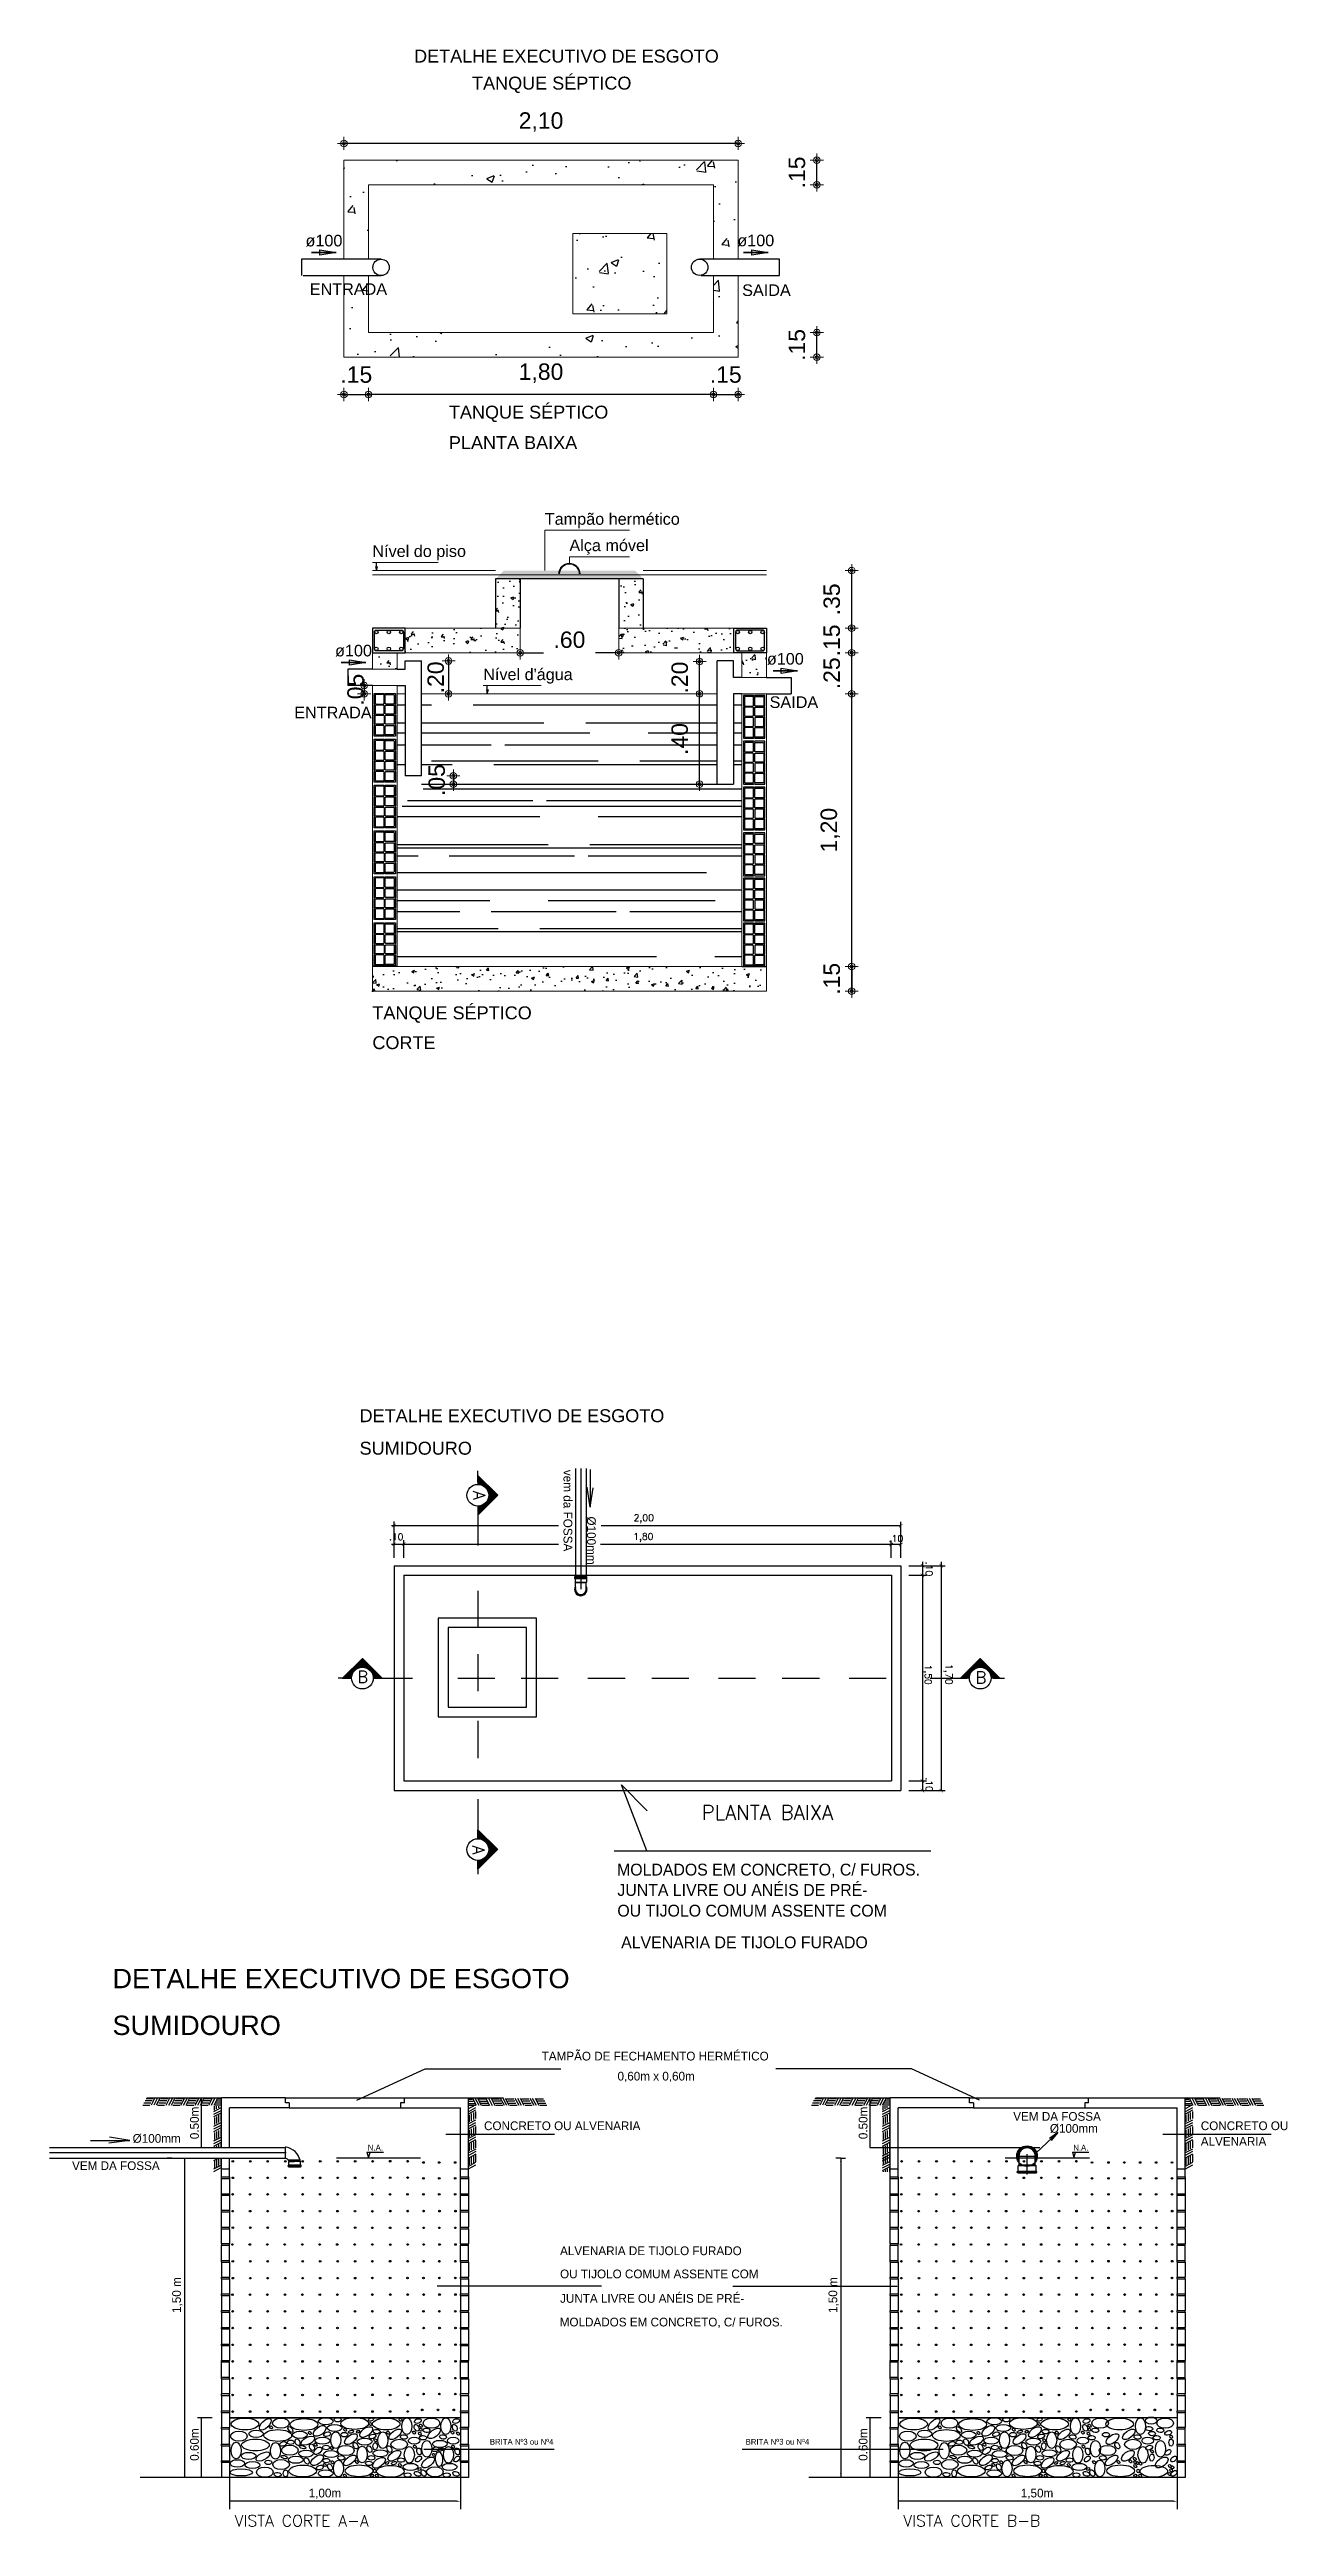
# Model space of a CAD drawing. Header units: millimetres. Extents: x 1936 to 2253, y 326 to 453.
# Drawn here: x 1936.17 to 1943.71, y 329.78 to 344.86 of the extents above; entities that cross this region are included whole.
import ezdxf
from ezdxf.enums import TextEntityAlignment as Align

# ---------------------------------------------------------------- set-up
doc = ezdxf.new("R2010")
doc.units = ezdxf.units.MM
doc.header["$LTSCALE"] = 0.5
for name, pattern in [('CENTER', [2, 1.25, -0.25, 0.25, -0.25]), ('CENTER2', [28.575, 19.05, -3.175, 3.175, -3.175]), ('CONTINU', [0]), ('DASHDOT', [25.4, 12.7, -6.35, 0, -6.35]), ('DOT2', [3.175, 0, -3.175]), ('HIDDEN2', [0.1875, 0.125, -0.0625]), ('HIDDENX2', [0.75, 0.5, -0.25]), ('LS', [0.5, 0.25, -0.25])]:
    doc.linetypes.add(name, pattern=pattern)
for name, color, linetype in [('a-pem-08', 8, 'Continuous'), ('A-PEN-B', 5, 'Continuous'), ('A-PEN-C', 4, 'Continuous'), ('A-PEN-M', 6, 'Continuous'), ('A-PEN-Y', 2, 'Continuous'), ('AF', 5, 'Continuous'), ('ALV', 5, 'Continuous'), ('ARQ_VISTA2', 2, 'Continuous'), ('CARIMBO', 2, 'Continuous'), ('CONEXAO_ESGOTO', 7, 'Continuous'), ('CONEXAO_ESGOTO_ES', 7, 'Continuous'), ('DETALLHES_CAIXAS', 6, 'Continuous'), ('GROSSA', 3, 'Continuous'), ('LINHA_SIMETRIA', 1, 'LS'), ('NIVEIS', 1, 'Continuous'), ('Peças sanitárias', 1, 'Continuous'), ('PORTAS', 3, 'Continuous'), ('SANHIDRO', 1, 'DASHDOT'), ('TEXTO0', 7, 'Continuous'), ('TigreCad', 3, 'Continuous'), ('TUBOS_ESGOTO', 5, 'Continuous'), ('TXT_0', 7, 'Continuous'), ('TXT_1', 2, 'Continuous'), ('TXT_2', 6, 'Continuous')]:
    doc.layers.add(name, color=color, linetype=linetype)
for name, color, linetype, lineweight in [('COTAS', 53, 'Continuous', 9), ('DI-Cortes', 1, 'Continuous', 30), ('DI-Cotas', 9, 'Continuous', 20), ('DI-Destaque', 6, 'Continuous', 30), ('DI-Detalhes', 1, 'Continuous', 30), ('DI-Eixos', 7, 'DOT2', 20), ('DI-Eixos @ 0.5', 7, 'DOT2', 20), ('DI-Níveis', 7, 'Continuous', 20), ('DI-Títulos', 3, 'Continuous', 30), ('TQ-Textos tubo', 2, 'Continuous', 20)]:
    doc.layers.add(name, color=color, linetype=linetype, lineweight=lineweight)
doc.styles.add('ADITIVOCAD', font='ROMANS.shx')
doc.styles.add('ARIAL', font='arial.ttf', dxfattribs={"height": 2})
doc.styles.add('CARIMBO_DADOS', font='arial.ttf', dxfattribs={"height": 0.1})
doc.styles.add('ROMANS', font='romans')
doc.dimstyles.new('COTAS_EXTERNAS', dxfattribs={"dimtxt": 0.1, "dimasz": 0.01, "dimexe": 0, "dimexo": 0, "dimgap": 0.07, "dimtad": 1, "dimzin": 5, "dimdsep": 46, "dimtxsty": 'CARIMBO_DADOS', "dimblk1": 'CIRCULOS', "dimblk2": 'CIRCULOS', "dimsah": 1, "dimcen": 0, "dimse1": 1, "dimse2": 1, "dimclrd": 8, "dimclre": 8, "dimclrt": 230, "dimadec": 0, "dimazin": 0, "dimtfac": 100, "dimtix": 1, "dimtmove": 2, "dimatfit": 3, "dimldrblk": 'CIRCULOS', "dimfxl": 1, "dimtolj": 1, "dimtzin": 5, "dimarcsym": 0})
doc.dimstyles.get("Standard").update_dxf_attribs({"dimtxt": 0.18, "dimasz": 0.18, "dimexe": 0.18, "dimexo": 0.0625, "dimgap": 0.09, "dimtad": 0, "dimtih": 1, "dimtoh": 1, "dimdec": 4, "dimzin": 0, "dimdsep": 46, "dimtxsty": 'Standard', "dimcen": 0.09, "dimadec": 0, "dimazin": 0, "dimtfac": 1, "dimtdec": 4, "dimtofl": 0, "dimtmove": 0, "dimatfit": 3, "dimfxl": 1, "dimtolj": 1, "dimtzin": 0, "dimarcsym": 0})

msp = doc.modelspace()

# ---------------------------------------------------------------- texts
at = {"color": 2}
msp.add_text('BRITA Nº3 ou Nº4', height=0.03545, dxfattribs=at).set_placement((1940.413, 330.276))
at = {"layer": 'DI-Cortes', "color": 7, "linetype": 'Continuous', "char_height": 0.0706, "width": 0.33888, "attachment_point": 8, "rotation": 0.0008, "line_spacing_factor": 0.798, "style": 'ARIAL'}
for insert in [(1937.845, 343.657), (1940.475, 343.658), (1940.655, 341.111)]:
    msp.add_mtext('ø100', dxfattribs=dict(at, insert=insert))
at = {"layer": 'DI-Cortes', "color": 7, "linetype": 'Continuous', "char_height": 0.0706, "line_spacing_factor": 0.798, "style": 'ARIAL'}
for s, insert, width, attachment_point in [('ENTRADA', (1937.994, 343.364), 0.33888, 8), ('SAI{\\fArial|b0|i0|c238|p34;DA}', (1940.54, 343.356), 0.33888, 8), ('Tampão hermético', (1939.19, 341.943), 1.35552, 7), ('Nível do piso', (1938.14, 341.747), 1.10136, 7), ('Alça móvel', (1939.34, 341.782), 0.8472, 7), ('ø100', (1938.025, 341.161), 0.33888, 8), ('ENTRADA', (1937.9, 340.786), 0.33888, 8), ('SAI{\\fArial|b0|i0|c238|p34;DA}', (1940.707, 340.848), 0.33888, 8)]:
    msp.add_mtext(s, dxfattribs=dict(at, insert=insert, width=width, attachment_point=attachment_point))
at = {"layer": 'DI-Níveis', "insert": (1938.815, 340.997), "char_height": 0.0706, "width": 1.01664, "attachment_point": 7, "line_spacing_factor": 0.798, "style": 'ARIAL'}
msp.add_mtext("Nível d'água", dxfattribs=at)
at = {"layer": 'DI-Títulos', "style": 'ARIAL'}
for s, height, p in [('DETALHE EXECUTIVO DE ESGOTO', 0.07865, (1938.394, 344.778)), ('DETALHE EXECUTIVO DE ESGOTO', 0.07865, (1938.062, 336.501)), ('SUMIDOURO', 0.0787, (1938.062, 336.303)), ('DETALHE EXECUTIVO DE ESGOTO', 0.11798, (1936.557, 333.055)), ('SUMIDOURO', 0.118, (1936.557, 332.77))]:
    msp.add_text(s, height=height, dxfattribs=at).set_placement(p)
at = {"layer": 'DI-Títulos', "width": 1.83525, "attachment_point": 7, "line_spacing_factor": 0.798, "style": 'ARIAL'}
for s, insert, char_height in [('TANQUE SÉPTICO', (1938.747, 344.592), 0.07865), ('TANQUE SÉPTICO', (1938.606, 342.589), 0.07865), ('PLANTA BAIXA', (1938.606, 342.425), 0.07865), ('TANQUE SÉPTICO', (1938.14, 338.932), 0.07865), ('CORTE', (1938.14, 338.771), 0.0787)]:
    msp.add_mtext(s, dxfattribs=dict(at, insert=insert, char_height=char_height))
at = {"layer": 'TXT_0', "linetype": 'HIDDENX2', "ltscale": 0.5}
for s, height, rotation, p in [('vem da FOSSA', 0.05344, 270, (1939.304, 336.211)), ('Ø100mm', 0.0534, 270, (1939.447, 335.927)), ('1,50 m', 0.0532, 90, (1936.974, 331.078)), ('1,50 m', 0.0532, 90, (1940.971, 331.078))]:
    msp.add_text(s, height=height, rotation=rotation, dxfattribs=at).set_placement(p)
for s, height, p in [('JUNTA LIVRE OU ANÉIS DE PRÉ-', 0.07219, (1939.632, 333.617)), ('MOLDADOS EM CONCRETO, C/ FUROS.', 0.07219, (1939.63, 333.741)), ('OU TIJOLO COMUM ASSENTE COM', 0.07219, (1939.632, 333.491)), ('ALVENARIA DE TIJOLO FURADO', 0.07219, (1939.655, 333.298)), ('TAMPÃO DE FECHAMENTO HERMÉTICO', 0.05317, (1939.171, 332.615)), ('0,60m x 0,60m', 0.05317, (1939.633, 332.493)), ('CONCRETO OU ALVENARIA', 0.05317, (1938.82, 332.191)), ('VEM DA FOSSA', 0.05317, (1942.043, 332.248)), ('Ø100mm', 0.0532, (1942.266, 332.175)), ('CONCRETO OU ', 0.05317, (1943.185, 332.191)), ('Ø100mm', 0.0532, (1936.68, 332.114)), ('ALVENARIA', 0.0532, (1943.185, 332.096)), ('VEM DA FOSSA', 0.05317, (1936.311, 331.948)), ('ALVENARIA DE TIJOLO FURADO', 0.05317, (1939.283, 331.43)), ('OU TIJOLO COMUM ASSENTE COM', 0.05317, (1939.283, 331.289)), ('JUNTA LIVRE OU ANÉIS DE PRÉ-', 0.05317, (1939.283, 331.14)), ('MOLDADOS EM CONCRETO, C/ FUROS.', 0.05317, (1939.281, 330.996)), ('1,00m', 0.0532, (1937.752, 329.955)), ('1,50m', 0.0532, (1942.089, 329.955))]:
    msp.add_text(s, height=height, dxfattribs=at).set_placement(p)
at = {"layer": 'TXT_0', "linetype": 'ByBlock'}
for s, p in [('0.50m', (1937.083, 332.136)), ('0.50m', (1941.155, 332.136)), ('0.60m', (1937.083, 330.178)), ('0.60m', (1941.155, 330.178))]:
    msp.add_text(s, height=0.0532, rotation=90, dxfattribs=at).set_placement(p)
at = {"layer": 'TXT_0', "linetype": 'ByBlock', "char_height": 0.0411, "attachment_point": 5, "style": 'ROMANS'}
for s, insert in [('\\A1;.10', (1938.285, 335.803)), ('2,00', (1939.793, 335.913)), ('1,80', (1939.79, 335.799)), ('\\A1;.10', (1941.329, 335.793))]:
    msp.add_mtext(s, dxfattribs=dict(at, insert=insert))
at = {"layer": 'TXT_0', "linetype": 'ByBlock', "attachment_point": 5, "rotation": 270, "style": 'ROMANS'}
for s, insert, char_height in [('\\A1;.10', (1941.531, 335.607), 0.0411), ('1,50', (1941.519, 334.964), 0.0411), ('1,70', (1941.646, 334.966), 0.0423), ('\\A1;.10', (1941.531, 334.295), 0.0411)]:
    msp.add_mtext(s, dxfattribs=dict(at, insert=insert, char_height=char_height))
at = {"layer": 'TXT_1', "style": 'ADITIVOCAD'}
for p in [(1938.79, 336.054), (1938.786, 333.895)]:
    msp.add_text('A', height=0.072, rotation=270, dxfattribs=at).set_placement(p, align=Align.MIDDLE)
for p in [(1938.081, 334.951), (1941.846, 334.947)]:
    msp.add_text('B', height=0.072, dxfattribs=at).set_placement(p, align=Align.MIDDLE)
for s, height, p in [('PLANTA BAIXA', 0.08773, (1940.145, 334.081)), ('VISTA CORTE A-A', 0.06982, (1937.301, 329.778)), ('VISTA CORTE B-B', 0.06982, (1941.373, 329.778))]:
    msp.add_text(s, height=height, dxfattribs=at).set_placement(p)

# ---------------------------------------------------------------- blocks, each defined once
blk = doc.blocks.new('A$C70FF6A4E')
at = {"color": 8}
blk.add_circle((0.01, 0.01), 0.01, dxfattribs=at)
blk = doc.blocks.new('A$C423523D7')
at = {"color": 8}
for centre in [(-1.182, 0.177), (-0.962, 0.177), (-0.742, 0.177), (-0.522, 0.177), (-0.083, 0.177), (0.138, 0.177), (0.358, 0.177)]:
    blk.add_circle(centre, 0.01, dxfattribs=at)
blk.add_blockref('A$C70FF6A4E', (-0.312, 0.167))
blk = doc.blocks.new('A$C49C011D1')
blk.add_blockref('A$C423523D7', (1.192, -0.167))
blk = doc.blocks.new('A$C32DA5A29')
blk.add_blockref('A$C49C011D1', (0, 0))
blk = doc.blocks.new('A$C4F476D9A')
at = {"layer": 'Peças sanitárias', "linetype": 'CENTER'}
blk.add_solid([(0.08, 0.25), (0, 0.25), (0.04, 0)], dxfattribs=at)
blk = doc.blocks.new('A$C71DC0D8D')
blk.add_blockref('A$C4F476D9A', (0, 0))
blk = doc.blocks.new('A$C7BE56E5E')
blk.add_blockref('A$C71DC0D8D', (0, 0))
blk = doc.blocks.new('A$C667A0BA7')
at = {"rotation": 270}
blk.add_blockref('A$C7BE56E5E', (0, 0.08), dxfattribs=at)
blk = doc.blocks.new('A$C64D957A7')
at = {"rotation": 180}
blk.add_blockref('A$C667A0BA7', (0.25, 0.08), dxfattribs=at)
blk = doc.blocks.new('A$C1E29288D')
at = {"rotation": 90}
blk.add_blockref('A$C64D957A7', (0.08, 0), dxfattribs=at)
blk = doc.blocks.new('A$C61DD6B29')
at = {"xscale": 0.5, "yscale": 0.5, "zscale": 0.5, "rotation": 90}
blk.add_blockref('A$C64D957A7', (0.042, 0), dxfattribs=at)
blk = doc.blocks.new('A$C675D1312')
at = {"layer": 'PORTAS', "ltscale": 0.1}
blk.add_line((0, 0), (4.106, 0), dxfattribs=at)
at = {"color": 2}
blk.add_text('BRITA Nº3 ou Nº4', height=0.18309, dxfattribs=at).set_placement((2.077, 0.145))
blk = doc.blocks.new('A$C22A138B2')
at = {"color": 8}
blk.add_circle((0.01, 0.01), 0.01, dxfattribs=at)
blk = doc.blocks.new('A$C7F82607C')
at = {"layer": 'GROSSA', "linetype": 'Continuous', "ltscale": 5}
for p, q in [((0.014, 0.253), (0, 0.253)), ((0, 0.253), (0, 0.111)), ((0.015, 0.111), (0.001, 0.111)), ((0.191, 0.09), (0.04, 0.089)), ((0.04, 0.089), (0.04, 0.085)), ((0.042, 0.089), (0.04, 0.089)), ((0.046, 0.085), (0.04, 0.085)), ((0.041, 0.01), (0.041, 0.023)), ((0.042, 0.089), (0.188, 0.09)), ((0.042, 0.009), (0.047, 0.008)), ((0.043, 0.024), (0.046, 0.025)), ((0.2, 0.024), (0.043, 0.023)), ((0.2, 0.011), (0.043, 0.01)), ((0.046, 0.085), (0.189, 0.085)), ((0.047, 0.071), (0.052, 0.075)), ((0.047, 0.026), (0.047, 0.071)), ((0.047, 0.071), (0.121, 0.071)), ((0.196, 0.026), (0.047, 0.025)), ((0.196, 0.008), (0.048, 0.007)), ((0.048, 0), (0.048, 0.006)), ((0.196, 0.001), (0.048, 0)), ((0.191, 0.076), (0.052, 0.075)), ((0.195, 0.071), (0.121, 0.071)), ((0.188, 0.09), (0.191, 0.09)), ((0.189, 0.085), (0.191, 0.085)), ((0.191, 0.085), (0.191, 0.09)), ((0.195, 0.071), (0.191, 0.076)), ((0.196, 0.027), (0.195, 0.071)), ((0.196, 0.001), (0.196, 0.007)), ((0.201, 0.025), (0.197, 0.025)), ((0.201, 0.009), (0.197, 0.008)), ((0.202, 0.011), (0.202, 0.024))]:
    blk.add_line(p, q, dxfattribs=at)
for centre, radius, start, end in [((-0.023, 0.038), 0.218, 13.7576, 80.0789), ((-0.022, 0.036), 0.0839, 39.4302, 63.7959), ((0.043, 0.023), 0.00139, 95.2331, 180.2331), ((0.043, 0.01), 0.00139, 180.2331, 255.2331), ((-0.022, 0.036), 0.0839, 27.9896, 35.6088), ((0.046, 0.026), 0.00139, 275.2331, 0.2331), ((0.046, 0.006), 0.00139, 0.2331, 75.2331), ((-0.023, 0.038), 0.218, 10.0093, 12.5559), ((0.197, 0.027), 0.00139, 180.2331, 265.2331), ((0.197, 0.007), 0.00139, 105.2331, 180.2331), ((0.2, 0.024), 0.00139, 0.2331, 85.2331), ((0.2, 0.011), 0.00139, 285.2331, 0.2331)]:
    blk.add_arc(centre, radius, start, end, dxfattribs=at)
blk = doc.blocks.new('A$C611E5ACA')
at = {"layer": 'GROSSA', "linetype": 'Continuous', "ltscale": 5}
for p, q in [((0, 0.248), (2.963, 0.248)), ((0, 0.115), (2.963, 0.115))]:
    blk.add_line(p, q, dxfattribs=at)
blk.add_blockref('A$C7F82607C', (2.963, 0))
blk = doc.blocks.new('A$C11321B0A')
blk.add_line((0, 0), (0.089, 0))
blk = doc.blocks.new('A$C659C1EAA')
at = {"rotation": 180}
blk.add_blockref('A$C1E29288D', (0.08, 0.25), dxfattribs=at)
blk = doc.blocks.new('A$C52C8562B')
at = {"color": 8}
for centre in [(0.05, 0.05), (1.15, 0.05), (2.25, 0.05), (3.35, 0.05), (5.55, 0.05), (6.65, 0.05), (7.75, 0.05), (8.85, 0.05), (9.95, 0.06), (11.05, 0.06)]:
    blk.add_circle(centre, 0.05, dxfattribs=at)
at = {"xscale": 5, "yscale": 5, "zscale": 5}
blk.add_blockref('A$C70FF6A4E', (4.4, 0), dxfattribs=at)
blk = doc.blocks.new('A$C38BB160F')
blk.add_blockref('A$C52C8562B', (0, 0))
blk = doc.blocks.new('A$C335C0337')
blk.add_line((0, 0.092), (0.048, 0))
blk = doc.blocks.new('A$C67143AF9')
blk.add_line((0, 0.081), (0.089, 0.081))
for p in [(0.013, 0.055), (0.027, 0.029), (0.041, 0)]:
    blk.add_blockref('A$C11321B0A', p)
blk = doc.blocks.new('A$C104B1F9D')
blk.add_blockref('A$C67143AF9', (0, 0))
blk = doc.blocks.new('A$C023C7444')
blk.add_blockref('A$C104B1F9D', (0, 0))
blk = doc.blocks.new('A$C48E47462')
blk.add_blockref('A$C023C7444', (0, 0))
blk = doc.blocks.new('A$C521C59AA')
blk.add_line((0, 0.092), (0.048, 0))
for p in [(0.031, 0), (0.065, 0)]:
    blk.add_blockref('A$C335C0337', p)
blk = doc.blocks.new('A$C130C3C6E')
blk.add_blockref('A$C521C59AA', (0, 0))
blk = doc.blocks.new('A$C38B56679')
blk.add_line((0, 0.094), (0.048, 0.002))
for p in [(0.033, 0), (0.065, 0.002)]:
    blk.add_blockref('A$C335C0337', p)
blk = doc.blocks.new('A$C310479E9')
at = {"layer": 'GROSSA', "linetype": 'Continuous', "ltscale": 5}
for p, q in [((0, 0.028), (0.073, 0.028)), ((0, 0.003), (0.083, 0.003)), ((0.001, 0.081), (0.045, 0.081)), ((0.001, 0.054), (0.057, 0.054)), ((0.046, 0.094), (0.094, 0.002)), ((0.079, 0.095), (0.127, 0.002)), ((0.126, 0.083), (0.215, 0.083)), ((0.398, 0.094), (0.446, 0.002))]:
    blk.add_line(p, q, dxfattribs=at)
for name, p in [('A$C335C0337', (0.112, 0.002)), ('A$C11321B0A', (0.14, 0.057)), ('A$C11321B0A', (0.153, 0.031)), ('A$C11321B0A', (0.167, 0.002)), ('A$C38B56679', (0.217, 0)), ('A$C67143AF9', (0.302, 0.002)), ('A$C335C0337', (0.429, 0.002)), ('A$C335C0337', (0.463, 0.002)), ('A$C104B1F9D', (0.48, 0.002)), ('A$C521C59AA', (0.583, 0.002)), ('A$C023C7444', (0.67, 0.002)), ('A$C130C3C6E', (0.769, 0.003)), ('A$C48E47462', (0.856, 0.002))]:
    blk.add_blockref(name, p, dxfattribs=at)
blk = doc.blocks.new('A$C318D66E1')
at = {"layer": 'CARIMBO'}
for p, q in [((0, 0.37), (4.92, 0.37)), ((4.92, 0.37), (2.3, 0)), ((4.92, 0.37), (2.37, 0.75))]:
    blk.add_line(p, q, dxfattribs=at)
blk = doc.blocks.new('A$C17917D01')
blk.add_blockref('A$C318D66E1', (0, 0))
blk = doc.blocks.new('A$C42AA328A')
at = {"layer": 'PORTAS', "ltscale": 0.1}
for p, q in [((0, 0.176), (0.045, 0)), ((0, 0.176), (0.523, 0.176)), ((0.045, 0), (0.096, 0.171))]:
    blk.add_line(p, q, dxfattribs=at)
at = {"color": 2}
blk.add_text('N.A.', height=0.1831, dxfattribs=at).set_placement((0.027, 0.23))
blk = doc.blocks.new('A$C1B96391E')
at = {"layer": 'GROSSA', "linetype": 'Continuous', "ltscale": 5}
for p, q in [((0, 0.82), (0.56, 1.38)), ((0.03, 0.79), (0, 0.82)), ((0.02, 0.77), (0.03, 0.78)), ((0.1, 0.68), (0.02, 0.76)), ((0.03, 0.78), (0.6, 1.35)), ((0.03, 0.76), (0.62, 1.35)), ((0.11, 0.68), (0.7, 1.27)), ((0.12, 0.68), (0.11, 0.68)), ((0.69, 1.25), (0.13, 0.69)), ((0.13, 0.68), (0.3, 0.51)), ((0.3, 0.51), (0.87, 1.07)), ((0.33, 0.51), (0.3, 0.51)), ((0.33, 0.51), (0.87, 1.04)), ((0.52, 0.33), (0.33, 0.51)), ((0.67, 0.17), (0.52, 0.33)), ((0.59, 1.35), (0.56, 1.38)), ((0.61, 1.36), (0.6, 1.35)), ((0.7, 1.28), (0.62, 1.36)), ((0.7, 1.26), (0.7, 1.27)), ((0.7, 1.25), (0.87, 1.07)), ((0.87, 1.04), (0.87, 1.07)), ((1.06, 0.86), (0.87, 1.04)), ((1.2, 0.71), (1.06, 0.86))]:
    blk.add_line(p, q, dxfattribs=at)
for centre, radius, start, end in [((0.03, 0.76), 0.00942, 134.8901, 224.8901), ((0.02, 0.78), 0.00942, 314.8901, 44.8901), ((0.11, 0.68), 0.00942, 224.8901, 314.8901), ((0.13, 0.68), 0.00942, 44.8901, 134.8901), ((1.05, 0.51), 0.562, 198.5486, 221.5628), ((0.94, 0.44), 0.397, 205.9988, 62.1589), ((0.6, 1.36), 0.00942, 224.8901, 314.8901), ((0.62, 1.35), 0.00942, 44.8901, 134.8901), ((0.95, 0.42), 0.433, 221.6691, 46.5), ((0.94, 0.44), 0.433, 226.5, 43.2802), ((0.94, 0.43), 0.397, 224.076, 45.7042), ((0.94, 0.44), 0.377, 224.8901, 44.8901), ((0.7, 1.25), 0.00942, 134.8901, 224.8901), ((0.7, 1.27), 0.00942, 314.8901, 44.8901), ((0.88, 0.35), 0.54, 46.3514, 70.891)]:
    blk.add_arc(centre, radius, start, end, dxfattribs=at)
blk = doc.blocks.new('A$C01E11E74')
at = {"linetype": 'ByBlock', "xscale": 1.26, "yscale": 1.26, "zscale": 1.26, "rotation": 314.7593777562512}
blk.add_blockref('A$C1B96391E', (-0.68, 1.02), dxfattribs=at)
blk = doc.blocks.new('A$C65B91862')
at = {"rotation": 270}
blk.add_blockref('A$C01E11E74', (0, 1.09), dxfattribs=at)
blk = doc.blocks.new('_ArchTick')
at = {"color": 0, "const_width": 0.15}
blk.add_lwpolyline([(-0.5, -0.5), (0.5, 0.5)], dxfattribs=at)
blk = doc.blocks.new('CIRCULOS')
at = {"layer": 'COTAS'}
for p, q in [((-4, 0), (4, 0)), ((0, 4), (0, -4))]:
    blk.add_line(p, q, dxfattribs=at)
for radius in [2, 1]:
    blk.add_circle((0, 0), radius, dxfattribs=at)
blk = doc.blocks.new('*D83')
at = {"layer": 'A-PEN-B', "color": 8, "lineweight": -2}
for p, q in [((1938.09, 340.995), (1938.09, 341.005)), ((1938.09, 340.985), (1938.09, 340.935)), ((1938.09, 340.925), (1938.09, 340.915))]:
    blk.add_line(p, q, dxfattribs=at)
at = {"layer": 'Defpoints', "color": 0}
for p in [(1938.09, 340.985), (1938.09, 340.935), (1938.29, 340.935)]:
    blk.add_point(p, dxfattribs=at)
at = {"layer": 'A-PEN-B', "color": 8, "lineweight": -2, "xscale": 0.01, "yscale": 0.01, "zscale": 0.01}
for p, rotation in [((1938.09, 340.985), 270), ((1938.09, 340.935), 90)]:
    blk.add_blockref('CIRCULOS', p, dxfattribs=dict(at, rotation=rotation))
at = {"layer": 'A-PEN-B', "color": 230, "insert": (1938.038, 340.96), "char_height": 0.1, "attachment_point": 5, "rotation": 90, "style": 'CARIMBO_DADOS'}
blk.add_mtext('\\A1;.05', dxfattribs=at)
blk = doc.blocks.new('*D84')
at = {"layer": 'A-PEN-B', "color": 8, "lineweight": -2}
for p, q in [((1938.633, 340.445), (1938.633, 340.455)), ((1938.633, 340.435), (1938.633, 340.385)), ((1938.633, 340.375), (1938.633, 340.365))]:
    blk.add_line(p, q, dxfattribs=at)
at = {"layer": 'Defpoints', "color": 0}
for p in [(1938.533, 340.435), (1938.633, 340.385), (1938.633, 340.385)]:
    blk.add_point(p, dxfattribs=at)
at = {"layer": 'A-PEN-B', "color": 8, "lineweight": -2, "xscale": 0.01, "yscale": 0.01, "zscale": 0.01}
for p, rotation in [((1938.633, 340.435), 270), ((1938.633, 340.385), 90)]:
    blk.add_blockref('CIRCULOS', p, dxfattribs=dict(at, rotation=rotation))
at = {"layer": 'A-PEN-B', "color": 230, "insert": (1938.532, 340.41), "char_height": 0.1, "attachment_point": 5, "rotation": 90, "style": 'CARIMBO_DADOS'}
blk.add_mtext('\\A1;.05', dxfattribs=at)
blk = doc.blocks.new('*D85')
at = {"layer": 'A-PEN-B', "color": 8, "lineweight": -2}
blk.add_line((1938.604, 341.125), (1938.604, 340.945), dxfattribs=at)
at = {"layer": 'Defpoints', "color": 0}
for p in [(1938.504, 341.135), (1938.604, 340.935), (1938.604, 340.935)]:
    blk.add_point(p, dxfattribs=at)
at = {"layer": 'A-PEN-B', "color": 8, "lineweight": -2, "xscale": 0.01, "yscale": 0.01, "zscale": 0.01}
for p, rotation in [((1938.604, 341.135), 90), ((1938.604, 340.935), 270)]:
    blk.add_blockref('CIRCULOS', p, dxfattribs=dict(at, rotation=rotation))
at = {"layer": 'A-PEN-B', "color": 230, "insert": (1938.526, 341.035), "char_height": 0.1, "attachment_point": 5, "rotation": 90, "style": 'CARIMBO_DADOS'}
blk.add_mtext('\\A1;.20', dxfattribs=at)
blk = doc.blocks.new('*D78')
at = {"layer": 'Defpoints', "color": 0}
for p in [(1939.04, 341.185), (1939.64, 341.185), (1939.64, 341.185)]:
    blk.add_point(p, dxfattribs=at)
at = {"layer": 'TQ-Textos tubo', "color": 8, "lineweight": -2}
for p, q in [((1939.05, 341.185), (1939.183, 341.185)), ((1939.63, 341.185), (1939.498, 341.185))]:
    blk.add_line(p, q, dxfattribs=at)
at = {"layer": 'TQ-Textos tubo', "color": 8, "lineweight": -2, "xscale": 0.01, "yscale": 0.01, "zscale": 0.01, "rotation": 180}
blk.add_blockref('CIRCULOS', (1939.04, 341.185), dxfattribs=at)
at = {"layer": 'TQ-Textos tubo', "color": 8, "lineweight": -2, "xscale": 0.01, "yscale": 0.01, "zscale": 0.01}
blk.add_blockref('CIRCULOS', (1939.64, 341.185), dxfattribs=at)
at = {"layer": 'TQ-Textos tubo', "color": 230, "insert": (1939.34, 341.264), "char_height": 0.1, "attachment_point": 5, "style": 'CARIMBO_DADOS'}
blk.add_mtext('\\A1;.60', dxfattribs=at)
blk = doc.blocks.new('*D86')
at = {"layer": 'A-PEN-B', "color": 8, "lineweight": -2}
for p, q in [((1941.059, 339.285), (1941.059, 339.295)), ((1941.059, 339.275), (1941.059, 339.125)), ((1941.059, 339.115), (1941.059, 339.105))]:
    blk.add_line(p, q, dxfattribs=at)
at = {"layer": 'Defpoints', "color": 0}
for p in [(1940.135, 339.275), (1940.285, 339.125), (1941.059, 339.125)]:
    blk.add_point(p, dxfattribs=at)
at = {"layer": 'A-PEN-B', "color": 8, "lineweight": -2, "xscale": 0.01, "yscale": 0.01, "zscale": 0.01}
for p, rotation in [((1941.059, 339.275), 270), ((1941.059, 339.125), 90)]:
    blk.add_blockref('CIRCULOS', p, dxfattribs=dict(at, rotation=rotation))
at = {"layer": 'A-PEN-B', "color": 230, "insert": (1940.938, 339.2), "char_height": 0.1, "attachment_point": 5, "rotation": 90, "style": 'CARIMBO_DADOS'}
blk.add_mtext('\\A1;.15', dxfattribs=at)
blk = doc.blocks.new('*D87')
at = {"layer": 'A-PEN-B', "color": 8, "lineweight": -2}
for p, q in [((1941.059, 339.285), (1941.059, 339.295)), ((1941.059, 339.125), (1941.059, 339.275)), ((1941.059, 339.115), (1941.059, 339.105))]:
    blk.add_line(p, q, dxfattribs=at)
at = {"layer": 'Defpoints', "color": 0}
for p in [(1940.135, 339.275), (1941.059, 339.275), (1940.285, 339.125)]:
    blk.add_point(p, dxfattribs=at)
at = {"layer": 'A-PEN-B', "color": 8, "lineweight": -2, "xscale": 0.01, "yscale": 0.01, "zscale": 0.01}
for p, rotation in [((1941.059, 339.275), 270), ((1941.059, 339.125), 90)]:
    blk.add_blockref('CIRCULOS', p, dxfattribs=dict(at, rotation=rotation))
at = {"layer": 'A-PEN-B', "color": 230, "insert": (1940.938, 339.2), "char_height": 0.1, "attachment_point": 5, "rotation": 90, "style": 'CARIMBO_DADOS'}
blk.add_mtext('\\A1;.15', dxfattribs=at)
blk = doc.blocks.new('*D88')
at = {"layer": 'A-PEN-B', "color": 8, "lineweight": -2}
blk.add_line((1941.059, 339.285), (1941.059, 340.925), dxfattribs=at)
at = {"layer": 'Defpoints', "color": 0}
for p in [(1940.285, 340.935), (1941.059, 340.935), (1940.135, 339.275)]:
    blk.add_point(p, dxfattribs=at)
at = {"layer": 'A-PEN-B', "color": 8, "lineweight": -2, "xscale": 0.01, "yscale": 0.01, "zscale": 0.01}
for p, rotation in [((1941.059, 340.935), 90), ((1941.059, 339.275), 270)]:
    blk.add_blockref('CIRCULOS', p, dxfattribs=dict(at, rotation=rotation))
at = {"layer": 'A-PEN-B', "color": 230, "insert": (1940.929, 340.105), "char_height": 0.1, "attachment_point": 5, "rotation": 90, "style": 'CARIMBO_DADOS'}
blk.add_mtext('\\A1;1,20', dxfattribs=at)
blk = doc.blocks.new('*D89')
at = {"layer": 'A-PEN-B', "color": 8, "lineweight": -2}
for p, q in [((1941.059, 341.195), (1941.059, 341.205)), ((1941.059, 340.935), (1941.059, 341.185)), ((1941.059, 340.925), (1941.059, 340.915))]:
    blk.add_line(p, q, dxfattribs=at)
at = {"layer": 'Defpoints', "color": 0}
for p in [(1940.135, 341.185), (1941.059, 341.185), (1940.285, 340.935)]:
    blk.add_point(p, dxfattribs=at)
at = {"layer": 'A-PEN-B', "color": 8, "lineweight": -2, "xscale": 0.01, "yscale": 0.01, "zscale": 0.01}
for p, rotation in [((1941.059, 341.185), 270), ((1941.059, 340.935), 90)]:
    blk.add_blockref('CIRCULOS', p, dxfattribs=dict(at, rotation=rotation))
at = {"layer": 'A-PEN-B', "color": 230, "insert": (1940.938, 341.06), "char_height": 0.1, "attachment_point": 5, "rotation": 90, "style": 'CARIMBO_DADOS'}
blk.add_mtext('\\A1;.25', dxfattribs=at)
blk = doc.blocks.new('*D90')
at = {"layer": 'A-PEN-B', "color": 8, "lineweight": -2}
blk.add_line((1941.059, 341.345), (1941.059, 341.675), dxfattribs=at)
at = {"layer": 'Defpoints', "color": 0}
for p in [(1940.238, 341.685), (1941.059, 341.685), (1940.21, 341.335)]:
    blk.add_point(p, dxfattribs=at)
at = {"layer": 'A-PEN-B', "color": 8, "lineweight": -2, "xscale": 0.01, "yscale": 0.01, "zscale": 0.01}
for p, rotation in [((1941.059, 341.685), 90), ((1941.059, 341.335), 270)]:
    blk.add_blockref('CIRCULOS', p, dxfattribs=dict(at, rotation=rotation))
at = {"layer": 'A-PEN-B', "color": 230, "insert": (1940.938, 341.51), "char_height": 0.1, "attachment_point": 5, "rotation": 90, "style": 'CARIMBO_DADOS'}
blk.add_mtext('\\A1;.35', dxfattribs=at)
blk = doc.blocks.new('*D91')
at = {"layer": 'A-PEN-B', "color": 8, "lineweight": -2}
blk.add_line((1940.133, 340.395), (1940.133, 340.925), dxfattribs=at)
at = {"layer": 'Defpoints', "color": 0}
for p in [(1940.08, 340.935), (1940.133, 340.935), (1940.08, 340.385)]:
    blk.add_point(p, dxfattribs=at)
at = {"layer": 'A-PEN-B', "color": 8, "lineweight": -2, "xscale": 0.01, "yscale": 0.01, "zscale": 0.01}
for p, rotation in [((1940.133, 340.935), 90), ((1940.133, 340.385), 270)]:
    blk.add_blockref('CIRCULOS', p, dxfattribs=dict(at, rotation=rotation))
at = {"layer": 'A-PEN-B', "color": 230, "insert": (1940.012, 340.66), "char_height": 0.1, "attachment_point": 5, "rotation": 90, "style": 'CARIMBO_DADOS'}
blk.add_mtext('\\A1;.40', dxfattribs=at)
blk = doc.blocks.new('*D92')
at = {"layer": 'A-PEN-B', "color": 8, "lineweight": -2}
for p, q in [((1940.133, 341.142), (1940.133, 341.152)), ((1940.133, 340.935), (1940.133, 341.132)), ((1940.133, 340.925), (1940.133, 340.915))]:
    blk.add_line(p, q, dxfattribs=at)
at = {"layer": 'Defpoints', "color": 0}
for p in [(1940.133, 341.132), (1940.133, 341.132), (1940.08, 340.935)]:
    blk.add_point(p, dxfattribs=at)
at = {"layer": 'A-PEN-B', "color": 8, "lineweight": -2, "xscale": 0.01, "yscale": 0.01, "zscale": 0.01}
for p, rotation in [((1940.133, 341.132), 270), ((1940.133, 340.935), 90)]:
    blk.add_blockref('CIRCULOS', p, dxfattribs=dict(at, rotation=rotation))
at = {"layer": 'A-PEN-B', "color": 230, "insert": (1940.012, 341.034), "char_height": 0.1, "attachment_point": 5, "rotation": 90, "style": 'CARIMBO_DADOS'}
blk.add_mtext('\\A1;.20', dxfattribs=at)
blk = doc.blocks.new('*D93')
at = {"layer": 'A-PEN-B', "color": 8, "lineweight": -2}
for p, q in [((1937.957, 342.757), (1937.947, 342.757)), ((1937.967, 342.757), (1938.117, 342.757)), ((1938.127, 342.757), (1938.137, 342.757))]:
    blk.add_line(p, q, dxfattribs=at)
at = {"layer": 'Defpoints', "color": 0}
for p in [(1937.967, 343.148), (1938.117, 343.148), (1938.117, 342.757)]:
    blk.add_point(p, dxfattribs=at)
at = {"layer": 'A-PEN-B', "color": 8, "lineweight": -2, "xscale": 0.01, "yscale": 0.01, "zscale": 0.01}
blk.add_blockref('CIRCULOS', (1937.967, 342.757), dxfattribs=at)
at = {"layer": 'A-PEN-B', "color": 8, "lineweight": -2, "xscale": 0.01, "yscale": 0.01, "zscale": 0.01, "rotation": 180}
blk.add_blockref('CIRCULOS', (1938.117, 342.757), dxfattribs=at)
at = {"layer": 'A-PEN-B', "color": 230, "insert": (1938.042, 342.878), "char_height": 0.1, "attachment_point": 5, "style": 'CARIMBO_DADOS'}
blk.add_mtext('\\A1;.15', dxfattribs=at)
blk = doc.blocks.new('*D94')
at = {"layer": 'A-PEN-B', "color": 8, "lineweight": -2}
for p, q in [((1940.207, 342.757), (1940.197, 342.757)), ((1940.217, 342.757), (1940.367, 342.757)), ((1940.377, 342.757), (1940.387, 342.757))]:
    blk.add_line(p, q, dxfattribs=at)
at = {"layer": 'Defpoints', "color": 0}
for p in [(1940.217, 343.134), (1940.367, 343.146), (1940.367, 342.757)]:
    blk.add_point(p, dxfattribs=at)
at = {"layer": 'A-PEN-B', "color": 8, "lineweight": -2, "xscale": 0.01, "yscale": 0.01, "zscale": 0.01}
blk.add_blockref('CIRCULOS', (1940.217, 342.757), dxfattribs=at)
at = {"layer": 'A-PEN-B', "color": 8, "lineweight": -2, "xscale": 0.01, "yscale": 0.01, "zscale": 0.01, "rotation": 180}
blk.add_blockref('CIRCULOS', (1940.367, 342.757), dxfattribs=at)
at = {"layer": 'A-PEN-B', "color": 230, "insert": (1940.292, 342.878), "char_height": 0.1, "attachment_point": 5, "style": 'CARIMBO_DADOS'}
blk.add_mtext('\\A1;.15', dxfattribs=at)
blk = doc.blocks.new('*D79')
at = {"layer": 'A-PEN-B', "color": 8, "lineweight": -2}
for p, q in [((1940.847, 343.144), (1940.847, 343.154)), ((1940.847, 342.984), (1940.847, 343.134)), ((1940.847, 342.974), (1940.847, 342.964))]:
    blk.add_line(p, q, dxfattribs=at)
at = {"layer": 'Defpoints', "color": 0}
for p in [(1940.107, 343.134), (1940.847, 343.134), (1940.107, 342.984)]:
    blk.add_point(p, dxfattribs=at)
at = {"layer": 'A-PEN-B', "color": 8, "lineweight": -2, "xscale": 0.01, "yscale": 0.01, "zscale": 0.01}
for p, rotation in [((1940.847, 343.134), 270), ((1940.847, 342.984), 90)]:
    blk.add_blockref('CIRCULOS', p, dxfattribs=dict(at, rotation=rotation))
at = {"layer": 'A-PEN-B', "color": 230, "insert": (1940.726, 343.059), "char_height": 0.1, "attachment_point": 5, "rotation": 90, "style": 'CARIMBO_DADOS'}
blk.add_mtext('\\A1;.15', dxfattribs=at)
blk = doc.blocks.new('*D95')
at = {"layer": 'A-PEN-B', "color": 8, "lineweight": -2}
for p, q in [((1940.847, 344.194), (1940.847, 344.204)), ((1940.847, 344.034), (1940.847, 344.184)), ((1940.847, 344.024), (1940.847, 344.014))]:
    blk.add_line(p, q, dxfattribs=at)
at = {"layer": 'Defpoints', "color": 0}
for p in [(1940.156, 344.184), (1940.847, 344.184), (1940.217, 344.034)]:
    blk.add_point(p, dxfattribs=at)
at = {"layer": 'A-PEN-B', "color": 8, "lineweight": -2, "xscale": 0.01, "yscale": 0.01, "zscale": 0.01}
for p, rotation in [((1940.847, 344.184), 270), ((1940.847, 344.034), 90)]:
    blk.add_blockref('CIRCULOS', p, dxfattribs=dict(at, rotation=rotation))
at = {"layer": 'A-PEN-B', "color": 230, "insert": (1940.726, 344.109), "char_height": 0.1, "attachment_point": 5, "rotation": 90, "style": 'CARIMBO_DADOS'}
blk.add_mtext('\\A1;.15', dxfattribs=at)
blk = doc.blocks.new('*D96')
at = {"layer": 'A-PEN-B', "color": 8, "lineweight": -2}
for p, q in [((1941.059, 341.345), (1941.059, 341.355)), ((1941.059, 341.185), (1941.059, 341.335)), ((1941.059, 341.175), (1941.059, 341.165))]:
    blk.add_line(p, q, dxfattribs=at)
at = {"layer": 'Defpoints', "color": 0}
for p in [(1940.39, 341.335), (1941.059, 341.335), (1940.39, 341.185)]:
    blk.add_point(p, dxfattribs=at)
at = {"layer": 'A-PEN-B', "color": 8, "lineweight": -2, "xscale": 0.01, "yscale": 0.01, "zscale": 0.01}
for p, rotation in [((1941.059, 341.335), 270), ((1941.059, 341.185), 90)]:
    blk.add_blockref('CIRCULOS', p, dxfattribs=dict(at, rotation=rotation))
at = {"layer": 'A-PEN-B', "color": 230, "insert": (1940.938, 341.26), "char_height": 0.1, "attachment_point": 5, "rotation": 90, "style": 'CARIMBO_DADOS'}
blk.add_mtext('\\A1;.15', dxfattribs=at)
blk = doc.blocks.new('*U76', base_point=(3423.377, -18.282))
at = {"linetype": 'Continuous'}
for p, q in [((3423.431, -18.232), (3423.377, -18.232)), ((3423.431, -18.232), (3423.436, -18.227)), ((3423.431, -18.332), (3423.431, -18.232)), ((3423.436, -18.227), (3423.436, -18.337)), ((3423.471, -18.227), (3423.436, -18.227)), ((3423.471, -18.222), (3423.471, -18.227)), ((3423.476, -18.222), (3423.471, -18.222)), ((3423.471, -18.227), (3423.471, -18.337)), ((3423.476, -18.227), (3423.476, -18.222)), ((3423.481, -18.227), (3423.476, -18.227)), ((3423.476, -18.227), (3423.476, -18.337)), ((3423.481, -18.227), (3423.481, -18.337)), ((3423.377, -18.332), (3423.431, -18.332)), ((3423.431, -18.332), (3423.436, -18.337)), ((3423.471, -18.337), (3423.436, -18.337)), ((3423.471, -18.342), (3423.471, -18.337)), ((3423.476, -18.342), (3423.471, -18.342)), ((3423.476, -18.337), (3423.476, -18.342)), ((3423.481, -18.337), (3423.476, -18.337)), ((3423.481, -18.337), (3423.476, -18.337))]:
    blk.add_line(p, q, dxfattribs=at)
for radius, start, end in [(0.06, 56.4427, 303.5573), (0.055, 65.38, 294.62), (0.05, 90, 270)]:
    blk.add_arc((3423.377, -18.282), radius, start, end, dxfattribs=at)
at = {"layer": 'CONEXAO_ESGOTO_ES'}
blk.add_line((3423.477, -18.332), (3423.477, -18.232), dxfattribs=at)
blk.add_circle((3423.377, -18.282), 0.0625, dxfattribs=at)
at = {"layer": 'LINHA_SIMETRIA'}
for p, q in [((3423.377, -18.345), (3423.377, -18.219)), ((3423.49, -18.282), (3423.311, -18.282))]:
    blk.add_line(p, q, dxfattribs=at)
blk = doc.blocks.new('*X77')
at = {"color": 0}
for p, q in [((101.59, 65.457), (101.923, 65.79)), ((101.608, 65.457), (101.932, 65.781)), ((101.626, 65.457), (101.941, 65.772)), ((101.643, 65.457), (101.95, 65.763)), ((102.198, 65.457), (101.893, 65.762)), ((102.216, 65.457), (101.901, 65.771)), ((102.233, 65.457), (101.91, 65.78)), ((102.251, 65.457), (101.919, 65.789)), ((101.597, 65.457), (101.592, 65.462)), ((101.615, 65.457), (101.601, 65.471)), ((101.632, 65.457), (101.61, 65.48)), ((101.65, 65.457), (101.619, 65.488)), ((101.668, 65.457), (101.627, 65.497)), ((101.685, 65.457), (101.636, 65.506)), ((101.703, 65.457), (101.645, 65.515)), ((101.721, 65.457), (101.654, 65.524)), ((101.661, 65.457), (101.958, 65.755)), ((101.737, 65.458), (101.663, 65.533)), ((101.738, 65.475), (101.672, 65.541)), ((101.679, 65.457), (101.753, 65.531)), ((101.74, 65.49), (101.68, 65.55)), ((101.744, 65.505), (101.689, 65.559)), ((101.696, 65.457), (101.744, 65.504)), ((101.748, 65.518), (101.698, 65.568)), ((101.753, 65.531), (101.707, 65.577)), ((101.714, 65.457), (101.739, 65.482)), ((101.759, 65.543), (101.716, 65.586)), ((101.765, 65.554), (101.725, 65.594)), ((101.732, 65.457), (101.737, 65.463)), ((101.772, 65.565), (101.733, 65.603)), ((101.78, 65.575), (101.742, 65.612)), ((101.788, 65.584), (101.751, 65.621)), ((101.797, 65.593), (101.76, 65.63)), ((101.807, 65.601), (101.769, 65.639)), ((101.817, 65.609), (101.778, 65.648)), ((101.827, 65.615), (101.787, 65.656)), ((101.839, 65.622), (101.795, 65.665)), ((101.851, 65.627), (101.804, 65.674)), ((101.864, 65.632), (101.813, 65.683)), ((101.878, 65.636), (101.822, 65.692)), ((101.892, 65.639), (101.831, 65.701)), ((101.908, 65.641), (101.84, 65.709)), ((101.847, 65.626), (101.967, 65.746)), ((101.925, 65.641), (101.848, 65.718)), ((101.944, 65.64), (101.857, 65.727)), ((101.966, 65.636), (101.866, 65.736)), ((101.874, 65.635), (101.976, 65.737)), ((101.993, 65.627), (101.875, 65.745)), ((102.035, 65.602), (101.884, 65.754)), ((101.897, 65.64), (101.985, 65.728)), ((101.916, 65.641), (101.994, 65.719)), ((101.933, 65.641), (102.003, 65.71)), ((101.949, 65.639), (102.011, 65.702)), ((101.964, 65.636), (102.02, 65.693)), ((101.978, 65.633), (102.029, 65.684)), ((101.991, 65.628), (102.038, 65.675)), ((102.003, 65.622), (102.047, 65.666)), ((102.015, 65.616), (102.056, 65.657)), ((102.025, 65.609), (102.065, 65.649)), ((102.036, 65.602), (102.073, 65.64)), ((102.045, 65.594), (102.082, 65.631)), ((102.054, 65.585), (102.091, 65.622)), ((102.062, 65.576), (102.1, 65.613)), ((102.18, 65.457), (102.067, 65.571)), ((102.07, 65.566), (102.109, 65.604)), ((102.077, 65.555), (102.118, 65.595)), ((102.084, 65.544), (102.126, 65.587)), ((102.09, 65.532), (102.135, 65.578)), ((102.163, 65.457), (102.092, 65.528)), ((102.095, 65.52), (102.144, 65.569)), ((102.099, 65.506), (102.153, 65.56)), ((102.145, 65.457), (102.1, 65.502)), ((102.102, 65.492), (102.162, 65.551)), ((102.127, 65.457), (102.104, 65.48)), ((102.105, 65.477), (102.171, 65.542)), ((102.106, 65.46), (102.179, 65.534)), ((102.109, 65.457), (102.106, 65.461)), ((102.121, 65.457), (102.188, 65.525)), ((102.138, 65.457), (102.197, 65.516)), ((102.156, 65.457), (102.206, 65.507)), ((102.174, 65.457), (102.215, 65.498)), ((102.191, 65.457), (102.224, 65.489)), ((102.209, 65.457), (102.232, 65.481)), ((102.227, 65.457), (102.241, 65.472)), ((102.244, 65.457), (102.25, 65.463))]:
    blk.add_line(p, q, dxfattribs=at)
blk = doc.blocks.new('*D97')
at = {"layer": 'A-PEN-Y', "color": 8, "lineweight": -2}
blk.add_line((1940.207, 342.757), (1938.127, 342.757), dxfattribs=at)
at = {"layer": 'Defpoints', "color": 0}
for p in [(1938.117, 343.134), (1940.217, 343.134), (1938.117, 342.757)]:
    blk.add_point(p, dxfattribs=at)
at = {"layer": 'A-PEN-Y', "color": 8, "lineweight": -2, "xscale": 0.01, "yscale": 0.01, "zscale": 0.01, "rotation": 180}
blk.add_blockref('CIRCULOS', (1938.117, 342.757), dxfattribs=at)
at = {"layer": 'A-PEN-Y', "color": 8, "lineweight": -2, "xscale": 0.01, "yscale": 0.01, "zscale": 0.01}
blk.add_blockref('CIRCULOS', (1940.217, 342.757), dxfattribs=at)
at = {"layer": 'A-PEN-Y', "color": 230, "insert": (1939.167, 342.887), "char_height": 0.1, "attachment_point": 5, "style": 'CARIMBO_DADOS'}
blk.add_mtext('\\A1;1,80', dxfattribs=at)
blk = doc.blocks.new('*D81')
at = {"layer": 'A-PEN-Y', "color": 8, "lineweight": -2}
blk.add_line((1940.357, 344.286), (1937.977, 344.286), dxfattribs=at)
at = {"layer": 'Defpoints', "color": 0}
for p in [(1937.967, 344.286), (1937.967, 344.034), (1940.367, 344.034)]:
    blk.add_point(p, dxfattribs=at)
at = {"layer": 'A-PEN-Y', "color": 8, "lineweight": -2, "xscale": 0.01, "yscale": 0.01, "zscale": 0.01, "rotation": 180}
blk.add_blockref('CIRCULOS', (1937.967, 344.286), dxfattribs=at)
at = {"layer": 'A-PEN-Y', "color": 8, "lineweight": -2, "xscale": 0.01, "yscale": 0.01, "zscale": 0.01}
blk.add_blockref('CIRCULOS', (1940.367, 344.286), dxfattribs=at)
at = {"layer": 'A-PEN-Y', "color": 230, "insert": (1939.167, 344.416), "char_height": 0.1, "attachment_point": 5, "style": 'CARIMBO_DADOS'}
blk.add_mtext('\\A1;2,10', dxfattribs=at)
blk = doc.blocks.new('TIJOLO FURADO')
for points in [[(0, 0.055), (0, 0.0975, 1), (0, 0.1025), (0, 0.145, 1), (0, 0.15), (0, 0.2), (0.0475, 0.2, 1), (0.0525, 0.2), (0.1, 0.2), (0.1, 0.15, 1), (0.1, 0.145), (0.1, 0.1025, 1), (0.1, 0.0975), (0.1, 0.055, 1), (0.1, 0.05), (0.1, 0), (0.0525, 0, 1), (0.0475, 0), (0, 0), (0, 0.05, 1)], [(0.005, 0.19, -0.4142136), (0.01, 0.195), (0.0425, 0.195, -0.4142136), (0.0475, 0.19), (0.0475, 0.155, -0.4142136), (0.0425, 0.15), (0.01, 0.15, -0.4142136), (0.005, 0.155)], [(0.005, 0.14, -0.4142136), (0.01, 0.145), (0.0425, 0.145, -0.4142136), (0.0475, 0.14), (0.0475, 0.1075, -0.4142136), (0.0425, 0.1025), (0.01, 0.1025, -0.4142136), (0.005, 0.1075)], [(0.0575, 0.195, 0.4142136), (0.0525, 0.19), (0.0525, 0.155, 0.4142136), (0.0575, 0.15), (0.09, 0.15, 0.4142136), (0.095, 0.155), (0.095, 0.19, 0.4142136), (0.09, 0.195)], [(0.0525, 0.14, -0.4142136), (0.0575, 0.145), (0.09, 0.145, -0.4142136), (0.095, 0.14), (0.095, 0.1075, -0.4142136), (0.09, 0.1025), (0.0575, 0.1025, -0.4142136), (0.0525, 0.1075)], [(0.005, 0.0925, -0.4142136), (0.01, 0.0975), (0.0425, 0.0975, -0.4142136), (0.0475, 0.0925), (0.0475, 0.06, -0.4142136), (0.0425, 0.055), (0.01, 0.055, -0.4142136), (0.005, 0.06)], [(0.005, 0.045, -0.4142136), (0.01, 0.05), (0.0425, 0.05, -0.4142136), (0.0475, 0.045), (0.0475, 0.01, -0.4142136), (0.0425, 0.005), (0.01, 0.005, -0.4142136), (0.005, 0.01)], [(0.095, 0.0925, 0.4142136), (0.09, 0.0975), (0.0575, 0.0975, 0.4142136), (0.0525, 0.0925), (0.0525, 0.06, 0.4142136), (0.0575, 0.055), (0.09, 0.055, 0.4142136), (0.095, 0.06)], [(0.095, 0.045, 0.4142136), (0.09, 0.05), (0.0575, 0.05, 0.4142136), (0.0525, 0.045), (0.0525, 0.01, 0.4142136), (0.0575, 0.005), (0.09, 0.005, 0.4142136), (0.095, 0.01)]]:
    blk.add_lwpolyline(points, format="xyb", close=True)

# ---------------------------------------------------------------- dimensions: what is measured, and where the dimension line sits
at = {"layer": 'A-PEN-B'}
for base, p1, p2, picture, middle in [((1940.847, 344.184), (1940.217, 344.034), (1940.156, 344.184), '*D95', (1940.726, 344.109)), ((1940.847, 343.134), (1940.107, 342.984), (1940.107, 343.134), '*D79', (1940.726, 343.059)), ((1941.059, 341.685), (1940.21, 341.335), (1940.238, 341.685), '*D90', (1940.938, 341.51)), ((1941.059, 341.335), (1940.39, 341.185), (1940.39, 341.335), '*D96', (1940.938, 341.26)), ((1940.133, 341.132), (1940.08, 340.935), (1940.133, 341.132), '*D92', (1940.012, 341.034)), ((1941.059, 341.185), (1940.285, 340.935), (1940.135, 341.185), '*D89', (1940.938, 341.06)), ((1941.059, 339.125), (1940.135, 339.275), (1940.285, 339.125), '*D86', (1940.938, 339.2)), ((1941.059, 339.275), (1940.285, 339.125), (1940.135, 339.275), '*D87', (1940.938, 339.2))]:
    dim = msp.add_linear_dim(base=base, p1=p1, p2=p2, angle=90, dimstyle='COTAS_EXTERNAS', override={"dimfxlon": 1}, dxfattribs=at)
    dim.commit()
    dim.dimension.update_dxf_attribs({"geometry": picture, "text_midpoint": middle})
for base, p1, p2, picture, middle in [((1938.117, 342.757), (1937.967, 343.148), (1938.117, 343.148), '*D93', (1938.042, 342.878)), ((1940.367, 342.757), (1940.217, 343.134), (1940.367, 343.146), '*D94', (1940.292, 342.878))]:
    dim = msp.add_linear_dim(base=base, p1=p1, p2=p2, dimstyle='COTAS_EXTERNAS', override={"dimfxlon": 1}, dxfattribs=at)
    dim.commit()
    dim.dimension.update_dxf_attribs({"geometry": picture, "text_midpoint": middle})
for base, p1, p2, picture, middle in [((1938.604, 340.935), (1938.504, 341.135), (1938.604, 340.935), '*D85', (1938.526, 341.035)), ((1938.09, 340.935), (1938.09, 340.985), (1938.29, 340.935), '*D83', (1938.038, 340.96)), ((1938.633, 340.385), (1938.533, 340.435), (1938.633, 340.385), '*D84', (1938.532, 340.41))]:
    dim = msp.add_linear_dim(base=base, p1=p1, p2=p2, angle=90, dimstyle='COTAS_EXTERNAS', override={"dimfxlon": 1}, dxfattribs=at)
    dim.commit()
    dim.dimension.update_dxf_attribs({"geometry": picture, "text_midpoint": middle, "dimtype": 160})
for base, p1, p2, text, picture, middle in [((1940.133, 340.935), (1940.08, 340.385), (1940.08, 340.935), '.40', '*D91', (1940.012, 340.66)), ((1941.059, 340.935), (1940.135, 339.275), (1940.285, 340.935), '1,20', '*D88', (1940.929, 340.105))]:
    dim = msp.add_linear_dim(base=base, p1=p1, p2=p2, angle=90, text=text, dimstyle='COTAS_EXTERNAS', override={"dimfxlon": 1}, dxfattribs=at)
    dim.commit()
    dim.dimension.update_dxf_attribs({"geometry": picture, "text_midpoint": middle})
at = {"layer": 'A-PEN-Y'}
for base, p1, p2, text, picture, middle in [((1937.967, 344.286), (1940.367, 344.034), (1937.967, 344.034), '2,10', '*D81', (1939.167, 344.416)), ((1938.117, 342.757), (1940.217, 343.134), (1938.117, 343.134), '1,80', '*D97', (1939.167, 342.887))]:
    dim = msp.add_linear_dim(base=base, p1=p1, p2=p2, text=text, dimstyle='COTAS_EXTERNAS', dxfattribs=at)
    dim.commit()
    dim.dimension.update_dxf_attribs({"geometry": picture, "text_midpoint": middle})
at = {"layer": 'TQ-Textos tubo'}
dim = msp.add_linear_dim(base=(1939.64, 341.185), p1=(1939.04, 341.185), p2=(1939.64, 341.185), dimstyle='COTAS_EXTERNAS', override={"dimfxl": 0, "dimfxlon": 1, "dimarcsym": 2}, dxfattribs=at)
dim.commit()
dim.dimension.update_dxf_attribs({"geometry": '*D78', "text_midpoint": (1939.34, 341.264), "dimtype": 160})

# ---------------------------------------------------------------- hatches: boundary and pattern name
at = {"ltscale": 0.4}
h = msp.add_hatch(dxfattribs=at)
h.set_pattern_fill('AR-CONC', color=256, scale=0.001, style=0)
h.set_pattern_definition([(50, (397.76007, -676.00377), (0.182184669, -0.015939086), [0.01905, -0.20955]), (355, (397.76007, -676.00377), (-0.035242826, 0.191056643), [0.01524, -0.16764]), (100.451, (397.77526, -676.0051), (0.146942502, 0.175116688), [0.01619, -0.17809]), (46.1842, (397.76007, -675.95297), (0.27107904, -0.042042328), [0.028575, -0.314325]), (96.6356, (397.78266, -675.95647), (0.237404234, 0.247425556), [0.024285, -0.267135]), (351.184, (397.76007, -675.95297), (0.237404606, 0.247425118), [0.02286, -0.25146]), (21, (397.78547, -675.96567), (0.15161488, -0.102265519), [0.01905, -0.20955]), (326, (397.78547, -675.96567), (0.061802028, 0.184187966), [0.01524, -0.16764]), (71.4514, (397.7981, -675.9742), (0.21341649, 0.081922858), [0.01619, -0.17809]), (37.5, (397.76007, -676.00377), (0.0030886033, 0.0845550389), [0, -0.165608, 0, -0.17018, 0, -0.168275]), (7.5, (397.76007, -676.00377), (0.0668196625, 0.100180575), [0, -0.097028, 0, -0.161798, 0, -0.064135]), (327.5, (397.70343, -676.00377), (0.1355905952, -0.005728744), [0, -0.0635, 0, -0.19812, 0, -0.26289]), (317.5, (397.67803, -676.00377), (0.1481291814, 0.025426491), [0, -0.08255, 0, -0.131572, 0, -0.18669])])
h.paths.add_polyline_path([(1939.04, 341.635), (1938.89, 341.635), (1938.89, 341.335), (1939.04, 341.335)])
h.paths.add_polyline_path([(1939.79, 341.635), (1939.64, 341.635), (1939.64, 341.335), (1939.79, 341.335)])
h.paths.add_polyline_path([(1939.64, 341.335), (1939.64, 341.185), (1940.341, 341.185), (1940.341, 341.335)])
h.paths.add_polyline_path([(1940.39, 341.185), (1940.39, 341.035), (1940.54, 341.035), (1940.54, 341.185)])
h.paths.add_polyline_path([(1938.34, 341.335), (1938.34, 341.185), (1939.04, 341.185), (1939.04, 341.335)])
h.paths.add_polyline_path([(1938.14, 341.185), (1938.14, 341.085), (1938.29, 341.085), (1938.29, 341.185)])
h = msp.add_hatch(dxfattribs=at)
h.set_pattern_fill('AR-CONC', color=256, scale=0.001, style=0)
h.set_pattern_definition([(50, (1938.1405, 339.12522), (0.182185, -0.015939), [0.01905, -0.20955]), (355, (1938.1405, 339.12522), (-0.035243, 0.191057), [0.01524, -0.16764]), (100.451, (1938.15568, 339.1239), (0.146943, 0.175117), [0.01619, -0.17809]), (46.184, (1938.1405, 339.17602), (0.27108, -0.042042), [0.028575, -0.314325]), (96.636, (1938.16308, 339.17252), (0.237404, 0.247426), [0.024285, -0.267135]), (351.184, (1938.1405, 339.17602), (0.237405, 0.247425), [0.02286, -0.25146]), (21, (1938.1659, 339.16332), (0.151615, -0.1022655), [0.01905, -0.20955]), (326, (1938.1659, 339.16332), (0.061802, 0.184188), [0.01524, -0.16764]), (71.451, (1938.17853, 339.1548), (0.213416, 0.081923), [0.01619, -0.17809]), (37.5, (1938.140495, 339.12522), (0.0030886, 0.084555), [0, -0.165608, 0, -0.17018, 0, -0.168275]), (7.5, (1938.140495, 339.12522), (0.0668197, 0.1001806), [0, -0.097028, 0, -0.161798, 0, -0.064135]), (327.5, (1938.08385, 339.12522), (0.1355906, -0.0057287), [0, -0.0635, 0, -0.19812, 0, -0.26289]), (317.5, (1938.05845, 339.12522), (0.148129, 0.0254265), [0, -0.08255, 0, -0.131572, 0, -0.18669])])
h.paths.add_polyline_path([(1938.29, 339.275), (1938.14, 339.275), (1938.14, 339.125), (1940.54, 339.125), (1940.54, 339.275), (1940.39, 339.275)])
at = {"layer": 'A-PEN-C'}
h = msp.add_hatch(dxfattribs=at)
h.set_pattern_fill('AR-RROOF,_O', color=256, scale=0.01)
h.set_pattern_definition([(0, (397.76007, -676.00377), (0.5588, 0.254), [3.81, -0.508, 1.27, -0.254]), (0, (398.0979, -675.87677), (-0.254, 0.33782), [0.762, -0.08382, 1.524, -0.1905]), (0, (397.88707, -675.78787), (1.3208, 0.17018), [2.032, -0.3556, 1.016, -0.254])])
h.paths.add_polyline_path([(1938.44, 340.935), (1938.44, 340.435), (1938.34, 340.435), (1938.34, 340.935), (1938.29, 340.935), (1938.29, 339.275), (1940.39, 339.275), (1940.39, 340.935), (1940.34, 340.935), (1940.34, 340.385), (1940.24, 340.385), (1940.24, 340.935)])
h.paths.add_polyline_path([(1938.456, 340.297), (1938.456, 340.523), (1938.608, 340.523), (1938.608, 340.297)], flags=24)
h.paths.add_polyline_path([(1939.936, 340.548), (1939.936, 340.773), (1940.088, 340.773), (1940.088, 340.548)], flags=24)
at = {"layer": 'A-PEN-M'}
h = msp.add_hatch(dxfattribs=at)
h.set_pattern_fill('AR-CONC', color=256, scale=0.0025, style=0)
h.set_pattern_definition([(50, (397.76007, -676.00377), (0.45546167, -0.039847714), [0.047625, -0.523875]), (355, (397.76007, -676.00377), (-0.08810706, 0.47764161), [0.0381, -0.4191]), (100.451, (397.79803, -676.0071), (0.36735625, 0.43779172), [0.040475, -0.445225]), (46.1842, (397.7601, -675.87677), (0.6776976, -0.10510582), [0.0714375, -0.7858125]), (96.6356, (397.81655, -675.8855), (0.59351059, 0.6185639), [0.0607125, -0.6678375]), (351.184, (397.7601, -675.8768), (0.59351151, 0.6185628), [0.05715, -0.62865]), (21, (397.82357, -675.90852), (0.3790372, -0.2556638), [0.047625, -0.523875]), (326, (397.82357, -675.9085), (0.15450507, 0.46046992), [0.0381, -0.4191]), (71.4514, (397.85516, -675.92982), (0.53354123, 0.20480714), [0.040475, -0.445225]), (37.5, (397.76007, -676.00377), (0.007721508, 0.211387597), [0, -0.41402, 0, -0.42545, 0, -0.4206875]), (7.5, (397.76007, -676.00377), (0.167049156, 0.250451437), [0, -0.24257, 0, -0.404495, 0, -0.1603375]), (327.5, (397.61847, -676.00377), (0.338976488, -0.01432186), [0, -0.15875, 0, -0.4953, 0, -0.657225]), (317.5, (397.55497, -676.00377), (0.370322953, 0.063566228), [0, -0.206375, 0, -0.32893, 0, -0.466725])])
h.paths.add_polyline_path([(1940.217, 344.034), (1940.217, 343.582), (1940.367, 343.582), (1940.367, 344.184), (1937.967, 344.184), (1937.967, 343.582), (1938.117, 343.582), (1938.117, 344.034)])
h.paths.add_polyline_path([(1938.117, 343.482), (1937.967, 343.482), (1937.967, 342.984), (1940.367, 342.984), (1940.367, 343.482), (1940.217, 343.482), (1940.217, 343.134), (1938.117, 343.134)])
h.paths.add_polyline_path([(1939.933, 343.738), (1939.361, 343.738), (1939.361, 343.249), (1939.933, 343.249)])
h.paths.add_polyline_path([(1937.744, 343.453), (1938.243, 343.453), (1938.243, 343.347), (1937.744, 343.347)], flags=9)
at = {"layer": 'DI-Eixos', "linetype": 'Continuous'}
msp.add_hatch(color=6, dxfattribs=at).paths.add_polyline_path([(1938.94, 341.685), (1939.74, 341.685), (1939.79, 341.635), (1938.89, 341.635), (1938.94, 341.685)])

# ---------------------------------------------------------------- linework, layer by layer
for p, q in [((1937.61, 332.358), (1937.61, 332.387)), ((1937.61, 332.387), (1938.336, 332.387)), ((1937.634, 332.358), (1937.61, 332.358)), ((1937.634, 332.358), (1937.634, 332.327)), ((1938.312, 332.358), (1938.312, 332.327)), ((1938.336, 332.358), (1938.312, 332.358)), ((1938.336, 332.358), (1938.336, 332.387)), ((1938.336, 332.387), (1938.336, 332.387)), ((1941.776, 332.358), (1941.776, 332.387)), ((1941.776, 332.387), (1942.502, 332.387)), ((1941.8, 332.358), (1941.776, 332.358)), ((1941.8, 332.358), (1941.8, 332.327)), ((1942.478, 332.358), (1942.478, 332.327)), ((1942.502, 332.358), (1942.478, 332.358)), ((1942.502, 332.358), (1942.502, 332.387)), ((1942.502, 332.387), (1942.502, 332.387)), ((1937.634, 332.327), (1938.312, 332.327)), ((1941.8, 332.327), (1942.478, 332.327))]:
    msp.add_line(p, q)
at = {"color": 8}
for p, q in [((1937.222, 331.897), (1937.222, 331.906)), ((1941.294, 331.897), (1941.294, 331.906)), ((1937.271, 330.44), (1938.433, 330.44)), ((1941.344, 330.44), (1942.505, 330.44))]:
    msp.add_line(p, q, dxfattribs=at)
at = {"color": 130}
for p, q in [((1938.434, 332.021), (1937.922, 332.021)), ((1942.507, 332.021), (1941.994, 332.021))]:
    msp.add_line(p, q, dxfattribs=at)
at = {"color": 8}
for points in [[(1938.14, 341.185), (1938.34, 341.185), (1938.34, 341.335), (1938.14, 341.335)], [(1940.54, 341.185), (1940.341, 341.185), (1940.341, 341.335), (1940.54, 341.335)]]:
    msp.add_lwpolyline(points, close=True, dxfattribs=at)
at = {"ltscale": 0.4}
for points in [[(1938.152, 341.311, -0.414214), (1938.164, 341.323), (1938.316, 341.323, -0.414214), (1938.329, 341.311), (1938.329, 341.209, -0.414214), (1938.316, 341.196), (1938.164, 341.196, -0.414214), (1938.152, 341.209)], [(1940.529, 341.311, 0.414214), (1940.517, 341.323), (1940.365, 341.323, 0.414214), (1940.352, 341.311), (1940.352, 341.209, 0.414214), (1940.365, 341.196), (1940.517, 341.196, 0.414214), (1940.529, 341.209)]]:
    msp.add_lwpolyline(points, format="xyb", close=True, dxfattribs=at)
at = {"color": 2}
for centre in [(1938.164, 341.311), (1938.24, 341.311), (1938.316, 341.311), (1940.365, 341.311), (1940.441, 341.311), (1940.517, 341.311), (1938.164, 341.209), (1938.24, 341.209), (1938.316, 341.209), (1940.365, 341.209), (1940.441, 341.209), (1940.517, 341.209)]:
    msp.add_circle(centre, 0.0104, dxfattribs=at)
at = {"color": 8}
for centre in [(1938.248, 330.579), (1938.355, 330.579), (1942.321, 330.579), (1942.427, 330.579), (1938.248, 330.478), (1938.355, 330.478), (1942.321, 330.478), (1942.427, 330.478)]:
    msp.add_circle(centre, 0.00484, dxfattribs=at)
at = {"layer": 'a-pem-08'}
msp.add_line((1941.17, 332.085), (1942.204, 332.085), dxfattribs=at)
at = {"layer": 'AF'}
for p, q in [((1939.79, 341.635), (1938.89, 341.635)), ((1938.29, 339.275), (1938.14, 339.275)), ((1940.39, 339.275), (1940.54, 339.275))]:
    msp.add_line(p, q, dxfattribs=at)
at = {"layer": 'ALV', "linetype": 'CONTINU'}
for p, q in [((1938.725, 330.077), (1936.726, 330.077)), ((1943.09, 330.077), (1940.798, 330.077))]:
    msp.add_line(p, q, dxfattribs=at)
at = {"layer": 'CARIMBO'}
for p, q in [((1942.182, 332.053), (1942.314, 332.177)), ((1942.314, 332.177), (1942.263, 332.141)), ((1942.314, 332.177), (1942.274, 332.127))]:
    msp.add_line(p, q, dxfattribs=at)
at = {"layer": 'DETALLHES_CAIXAS'}
for p, q in [((1938.272, 335.627), (1941.359, 335.627)), ((1938.272, 335.627), (1938.272, 334.258)), ((1938.331, 335.569), (1941.301, 335.569)), ((1938.331, 335.569), (1938.331, 334.317)), ((1941.301, 335.569), (1941.301, 334.317)), ((1941.359, 335.627), (1941.359, 334.258)), ((1938.331, 334.317), (1941.301, 334.317)), ((1938.272, 334.258), (1941.359, 334.258)), ((1937.61, 332.387), (1937.222, 332.387)), ((1937.222, 332.085), (1937.222, 332.387)), ((1938.336, 332.387), (1938.725, 332.387)), ((1938.725, 331.955), (1938.725, 332.387)), ((1941.776, 332.387), (1941.294, 332.387)), ((1941.294, 331.955), (1941.294, 332.387)), ((1942.502, 332.387), (1943.09, 332.387)), ((1943.09, 331.955), (1943.09, 332.387)), ((1937.634, 332.327), (1937.27, 332.327)), ((1937.27, 332.085), (1937.27, 332.327)), ((1938.312, 332.327), (1938.677, 332.327)), ((1938.677, 331.955), (1938.677, 332.327)), ((1941.342, 331.955), (1941.342, 332.327)), ((1941.8, 332.327), (1941.342, 332.327)), ((1942.478, 332.327), (1943.042, 332.327)), ((1943.042, 331.955), (1943.042, 332.327)), ((1937.222, 331.955), (1937.222, 332.02)), ((1937.222, 331.955), (1937.27, 331.955)), ((1937.27, 331.955), (1937.27, 332.02)), ((1938.677, 331.955), (1938.725, 331.955)), ((1941.294, 331.955), (1941.342, 331.955)), ((1941.342, 331.955), (1941.342, 332.02)), ((1943.042, 331.955), (1943.09, 331.955))]:
    msp.add_line(p, q, dxfattribs=at)
at = {"layer": 'DI-Cortes', "color": 7, "linetype": 'Continuous'}
msp.add_line((1938.44, 340.385), (1940.24, 340.385), dxfattribs=at)
at = {"layer": 'DI-Cotas', "linetype": 'Continuous'}
for p, q in [((1939.19, 341.685), (1939.19, 341.931)), ((1939.19, 341.931), (1939.705, 341.931)), ((1938.14, 341.735), (1938.54, 341.735)), ((1938.172, 341.709), (1938.159, 341.709)), ((1938.159, 341.709), (1938.165, 341.685)), ((1938.165, 341.735), (1938.165, 341.685)), ((1938.165, 341.685), (1938.172, 341.709)), ((1939.34, 341.73), (1939.34, 341.77)), ((1939.34, 341.77), (1939.705, 341.77)), ((1938.14, 341.685), (1938.89, 341.685)), ((1939.79, 341.685), (1940.54, 341.685)), ((1938.815, 340.985), (1939.168, 340.985)), ((1938.847, 340.959), (1938.834, 340.959)), ((1938.834, 340.959), (1938.84, 340.935)), ((1938.84, 340.985), (1938.84, 340.935)), ((1938.84, 340.935), (1938.847, 340.959))]:
    msp.add_line(p, q, dxfattribs=at)
at = {"layer": 'DI-Destaque', "linetype": 'Continuous'}
for p, q in [((1938.89, 341.635), (1938.89, 341.335)), ((1939.04, 341.635), (1939.04, 341.335)), ((1939.64, 341.635), (1939.64, 341.335)), ((1939.79, 341.635), (1939.79, 341.335))]:
    msp.add_line(p, q, dxfattribs=at)
at = {"layer": 'DI-Detalhes', "linetype": 'Continuous'}
for p, q in [((1937.77, 343.622), (1937.92, 343.622)), ((1940.4, 343.622), (1940.55, 343.622)), ((1937.95, 341.125), (1938.1, 341.125)), ((1940.58, 341.075), (1940.73, 341.075))]:
    msp.add_line(p, q, dxfattribs=at)
at = {"layer": 'DI-Detalhes', "color": 5, "linetype": 'Continuous'}
for p, q in [((1938.34, 341.085), (1938.34, 341.135)), ((1938.34, 341.135), (1938.44, 341.135)), ((1938.44, 340.435), (1938.44, 341.135)), ((1940.24, 340.385), (1940.24, 341.135)), ((1940.34, 341.135), (1940.24, 341.135)), ((1940.34, 341.035), (1940.34, 341.135)), ((1938.14, 341.085), (1937.99, 341.085)), ((1937.99, 341.085), (1937.99, 340.985)), ((1938.14, 340.985), (1937.99, 340.985)), ((1938.29, 341.085), (1938.34, 341.085)), ((1938.29, 340.985), (1938.34, 340.985)), ((1938.34, 340.985), (1938.34, 340.435)), ((1940.39, 341.035), (1940.34, 341.035)), ((1940.54, 341.035), (1940.69, 341.035)), ((1940.69, 341.035), (1940.69, 340.935)), ((1940.39, 340.935), (1940.34, 340.935)), ((1940.34, 340.935), (1940.34, 340.385)), ((1940.54, 340.935), (1940.69, 340.935)), ((1938.44, 340.435), (1938.34, 340.435)), ((1940.24, 340.385), (1940.34, 340.385))]:
    msp.add_line(p, q, dxfattribs=at)
for centre in [(1938.193, 343.531), (1940.133, 343.532)]:
    msp.add_circle(centre, 0.05, dxfattribs=at)
at = {"layer": 'DI-Eixos', "color": 6, "linetype": 'Continuous'}
for p, q in [((1938.14, 341.66), (1940.54, 341.66)), ((1938.14, 341.335), (1938.14, 341.085)), ((1938.14, 341.335), (1938.29, 341.335)), ((1938.29, 341.335), (1939.04, 341.335)), ((1939.04, 341.335), (1939.04, 341.185)), ((1939.64, 341.335), (1940.39, 341.335)), ((1939.64, 341.335), (1939.64, 341.185)), ((1940.39, 341.335), (1940.54, 341.335)), ((1940.54, 341.335), (1940.54, 341.035)), ((1938.29, 341.185), (1938.29, 341.085)), ((1938.29, 341.185), (1939.04, 341.185)), ((1939.64, 341.185), (1940.39, 341.185)), ((1940.39, 341.185), (1940.39, 341.035)), ((1938.14, 341.085), (1938.29, 341.085)), ((1938.14, 340.985), (1938.14, 339.125)), ((1938.14, 340.985), (1938.29, 340.985)), ((1938.29, 340.985), (1938.29, 339.275)), ((1940.39, 341.035), (1940.54, 341.035)), ((1938.29, 340.935), (1938.34, 340.935)), ((1938.44, 340.935), (1940.24, 340.935)), ((1940.39, 339.275), (1940.39, 340.935)), ((1940.39, 340.935), (1940.54, 340.935)), ((1940.54, 339.125), (1940.54, 340.935)), ((1938.29, 339.275), (1940.39, 339.275)), ((1938.14, 339.125), (1940.54, 339.125))]:
    msp.add_line(p, q, dxfattribs=at)
for points in [[(1940.367, 343.582), (1940.367, 344.184), (1937.967, 344.184), (1937.967, 343.582)], [(1940.217, 343.582), (1940.217, 344.034), (1938.117, 344.034), (1938.117, 343.582)], [(1937.967, 343.482), (1937.967, 342.984), (1940.367, 342.984), (1940.367, 343.482)], [(1938.117, 343.482), (1938.117, 343.134), (1940.217, 343.134), (1940.217, 343.482)]]:
    msp.add_lwpolyline(points, dxfattribs=at)
msp.add_lwpolyline([(1939.361, 343.738), (1939.933, 343.738), (1939.933, 343.249), (1939.361, 343.249)], close=True, dxfattribs=at)
for radius in [0.065, 0.0645, 0.0648, 0.064, 0.0643, 0.0635, 0.0638, 0.063, 0.0633, 0.0625, 0.0628, 0.062, 0.0622, 0.0615, 0.0617, 0.061, 0.0612, 0.0605, 0.0607, 0.06, 0.0602]:
    msp.add_arc((1939.34, 341.665), radius, 0, 180, dxfattribs=at)
at = {"layer": 'DI-Eixos @ 0.5', "color": 6, "linetype": 'Continuous'}
for p, q in [((1941.059, 341.41), (1941.059, 341.485)), ((1941.059, 341.11), (1941.059, 341.035))]:
    msp.add_line(p, q, dxfattribs=at)
at = {"layer": 'GROSSA', "linetype": 'Continuous', "ltscale": 5}
for p, q in [((1939.377, 336.219), (1939.377, 335.565)), ((1939.442, 336.219), (1939.442, 335.565)), ((1936.766, 332.387), (1937.221, 332.387)), ((1938.481, 332.387), (1938.939, 332.387)), ((1938.726, 332.38), (1938.748, 332.38)), ((1938.726, 332.367), (1938.753, 332.367)), ((1938.726, 332.354), (1938.761, 332.354)), ((1938.749, 332.386), (1938.772, 332.342)), ((1938.764, 332.387), (1938.788, 332.342)), ((1938.787, 332.381), (1938.83, 332.381)), ((1938.919, 332.386), (1938.942, 332.342)), ((1940.839, 332.387), (1941.293, 332.387)), ((1942.467, 332.387), (1943.304, 332.387)), ((1943.091, 332.354), (1943.127, 332.354)), ((1943.092, 332.38), (1943.113, 332.38)), ((1943.092, 332.367), (1943.119, 332.367)), ((1943.114, 332.386), (1943.137, 332.342)), ((1943.13, 332.387), (1943.153, 332.342)), ((1943.152, 332.381), (1943.195, 332.381)), ((1943.284, 332.386), (1943.307, 332.342)), ((1937.174, 332.305), (1937.22, 332.329)), ((1937.174, 332.273), (1937.219, 332.297)), ((1937.178, 332.313), (1937.178, 332.336)), ((1937.191, 332.32), (1937.191, 332.336)), ((1937.204, 332.326), (1937.204, 332.336)), ((1938.726, 332.342), (1938.767, 332.342)), ((1938.726, 332.322), (1938.757, 332.338)), ((1938.726, 332.29), (1938.771, 332.314)), ((1941.247, 332.305), (1941.293, 332.329)), ((1941.247, 332.273), (1941.291, 332.297)), ((1941.251, 332.313), (1941.251, 332.336)), ((1941.263, 332.32), (1941.263, 332.336)), ((1941.276, 332.326), (1941.276, 332.336)), ((1943.091, 332.322), (1943.122, 332.338)), ((1943.091, 332.29), (1943.136, 332.314)), ((1943.092, 332.342), (1943.132, 332.342)), ((1937.175, 332.093), (1937.219, 332.117)), ((1937.18, 332.085), (1937.18, 332.09)), ((1937.193, 332.085), (1937.193, 332.096)), ((1937.205, 332.085), (1937.205, 332.103)), ((1937.219, 332.085), (1937.219, 332.11)), ((1938.726, 332.11), (1938.771, 332.134)), ((1941.247, 332.093), (1941.292, 332.117)), ((1941.252, 332.085), (1941.252, 332.09)), ((1941.265, 332.085), (1941.265, 332.096)), ((1941.278, 332.085), (1941.278, 332.103)), ((1941.292, 332.085), (1941.292, 332.11)), ((1943.092, 332.11), (1943.136, 332.134)), ((1937.175, 332.006), (1937.202, 332.021)), ((1937.175, 331.939), (1937.219, 331.963)), ((1937.18, 331.962), (1937.18, 332.005)), ((1937.219, 331.982), (1937.219, 332.021)), ((1938.726, 331.956), (1938.771, 331.979)), ((1938.732, 331.979), (1938.732, 332.022)), ((1941.247, 332.004), (1941.292, 332.027)), ((1941.247, 331.946), (1941.292, 331.969)), ((1941.252, 331.995), (1941.252, 332)), ((1941.252, 331.938), (1941.252, 331.942)), ((1941.265, 331.995), (1941.265, 332.007)), ((1941.265, 331.938), (1941.265, 331.949)), ((1941.278, 331.995), (1941.278, 332.013)), ((1941.278, 331.938), (1941.278, 331.955)), ((1941.292, 331.995), (1941.292, 332.02)), ((1941.292, 331.938), (1941.292, 331.962)), ((1943.092, 331.956), (1943.136, 331.979)), ((1943.097, 331.979), (1943.097, 332.022))]:
    msp.add_line(p, q, dxfattribs=at)
at = {"layer": 'NIVEIS', "linetype": 'CENTER2'}
for p, q in [((1938.782, 336.136), (1938.782, 336.204)), ((1938.782, 335.976), (1938.782, 335.75)), ((1938.782, 335.475), (1938.782, 335.249)), ((1938.782, 335.089), (1938.782, 334.863)), ((1937.999, 334.943), (1937.931, 334.943)), ((1938.159, 334.943), (1938.385, 334.943)), ((1938.66, 334.943), (1938.886, 334.943)), ((1939.046, 334.943), (1939.272, 334.943)), ((1939.453, 334.943), (1939.679, 334.943)), ((1939.841, 334.943), (1940.067, 334.943)), ((1940.248, 334.943), (1940.474, 334.943)), ((1940.636, 334.943), (1940.862, 334.943)), ((1941.043, 334.943), (1941.269, 334.943)), ((1941.536, 334.943), (1941.762, 334.943)), ((1938.782, 334.682), (1938.782, 334.456)), ((1938.782, 334.205), (1938.782, 333.979))]:
    msp.add_line(p, q, dxfattribs=at)
at = {"layer": 'PORTAS', "ltscale": 0.1}
for p, q in [((1939.811, 333.891), (1939.658, 334.293)), ((1939.814, 334.135), (1939.658, 334.293)), ((1939.613, 333.891), (1941.54, 333.891)), ((1938.046, 332.373), (1938.462, 332.564)), ((1938.462, 332.564), (1939.287, 332.564)), ((1941.423, 332.564), (1940.598, 332.564)), ((1941.838, 332.373), (1941.423, 332.564)), ((1938.588, 332.167), (1939.249, 332.167)), ((1942.954, 332.167), (1943.614, 332.167)), ((1939.535, 331.242), (1938.535, 331.242)), ((1940.335, 331.242), (1941.335, 331.242)), ((1940.392, 330.248), (1941.616, 330.248))]:
    msp.add_line(p, q, dxfattribs=at)
at = {"layer": 'SANHIDRO'}
for p, q in [((1939.409, 336.219), (1939.409, 335.484)), ((1937.615, 332.052), (1936.174, 332.052))]:
    msp.add_line(p, q, dxfattribs=at)
at = {"layer": 'TEXTO0', "color": 8}
for p, q in [((1938.677, 330.44), (1937.27, 330.44)), ((1943.042, 330.44), (1941.342, 330.44))]:
    msp.add_line(p, q, dxfattribs=at)
for centre in [(1938.451, 331.994), (1938.451, 331.897), (1938.547, 331.994), (1938.547, 331.897), (1938.644, 331.994), (1938.644, 331.897), (1942.523, 331.994), (1942.523, 331.897), (1942.623, 331.994), (1942.623, 331.897), (1942.719, 331.994), (1942.719, 331.994), (1942.719, 331.994), (1942.719, 331.897), (1942.719, 331.897), (1942.719, 331.897), (1942.816, 331.994), (1942.816, 331.994), (1942.816, 331.897), (1942.816, 331.897), (1942.913, 331.994), (1942.913, 331.994), (1942.913, 331.897), (1942.913, 331.897), (1943.01, 331.994), (1943.01, 331.897), (1937.289, 331.8), (1937.395, 331.8), (1937.502, 331.8), (1937.608, 331.8), (1937.821, 331.8), (1937.928, 331.8), (1938.034, 331.8), (1938.14, 331.8), (1938.247, 331.8), (1938.354, 331.8), (1938.451, 331.8), (1938.547, 331.8), (1938.644, 331.8), (1941.361, 331.8), (1941.468, 331.8), (1941.574, 331.8), (1941.681, 331.8), (1941.894, 331.8), (1942, 331.8), (1942.107, 331.8), (1942.213, 331.8), (1942.32, 331.8), (1942.426, 331.8), (1942.523, 331.8), (1942.623, 331.8), (1942.719, 331.8), (1942.719, 331.8), (1942.719, 331.8), (1942.816, 331.8), (1942.816, 331.8), (1942.913, 331.8), (1942.913, 331.8), (1943.01, 331.8), (1938.14, 331.697), (1938.14, 331.596), (1938.248, 331.596), (1938.249, 331.698), (1938.355, 331.698), (1938.355, 331.596), (1938.452, 331.698), (1938.452, 331.596), (1938.549, 331.698), (1938.548, 331.596), (1938.645, 331.596), (1938.646, 331.698), (1942.212, 331.697), (1942.213, 331.596), (1942.321, 331.698), (1942.321, 331.596), (1942.427, 331.596), (1942.428, 331.698), (1942.524, 331.596), (1942.524, 331.698), (1942.624, 331.698), (1942.623, 331.596), (1942.72, 331.596), (1942.72, 331.596), (1942.72, 331.596), (1942.721, 331.698), (1942.721, 331.698), (1942.721, 331.698), (1942.817, 331.596), (1942.817, 331.596), (1942.818, 331.698), (1942.818, 331.698), (1942.914, 331.596), (1942.914, 331.596), (1942.914, 331.698), (1942.914, 331.698), (1943.011, 331.698), (1943.011, 331.596), (1938.14, 331.495), (1938.249, 331.494), (1938.355, 331.495), (1938.452, 331.495), (1938.549, 331.495), (1938.646, 331.495), (1942.213, 331.495), (1942.321, 331.494), (1942.428, 331.495), (1942.524, 331.495), (1942.624, 331.495), (1942.721, 331.495), (1942.721, 331.495), (1942.721, 331.495), (1942.818, 331.495), (1942.818, 331.495), (1942.914, 331.495), (1942.914, 331.495), (1943.011, 331.495), (1938.14, 331.291), (1938.248, 331.393), (1938.248, 331.291), (1938.355, 331.393), (1938.354, 331.291), (1938.451, 331.291), (1938.452, 331.393), (1938.548, 331.291), (1938.548, 331.393), (1938.645, 331.393), (1938.645, 331.291), (1942.213, 331.291), (1942.32, 331.291), (1942.321, 331.393), (1942.427, 331.393), (1942.427, 331.291), (1942.524, 331.393), (1942.524, 331.291), (1942.623, 331.291), (1942.623, 331.393), (1942.72, 331.393), (1942.72, 331.393), (1942.72, 331.393), (1942.72, 331.291), (1942.72, 331.291), (1942.72, 331.291), (1942.817, 331.393), (1942.817, 331.393), (1942.817, 331.291), (1942.817, 331.291), (1942.914, 331.393), (1942.914, 331.393), (1942.913, 331.291), (1942.913, 331.291), (1943.01, 331.291), (1943.011, 331.393), (1938.14, 331.19), (1938.249, 331.19), (1938.355, 331.19), (1938.452, 331.19), (1938.549, 331.19), (1938.646, 331.19), (1942.213, 331.19), (1942.321, 331.19), (1942.428, 331.19), (1942.525, 331.19), (1942.624, 331.19), (1942.721, 331.19), (1942.721, 331.19), (1942.721, 331.19), (1942.818, 331.19), (1942.818, 331.19), (1942.914, 331.19), (1942.914, 331.19), (1943.011, 331.19), (1938.14, 331.088), (1938.14, 330.987), (1938.248, 331.088), (1938.249, 330.986), (1938.354, 331.088), (1938.355, 330.986), (1938.451, 331.088), (1938.452, 330.986), (1938.548, 331.088), (1938.549, 330.986), (1938.645, 331.088), (1938.646, 330.986), (1942.213, 331.088), (1942.213, 330.987), (1942.32, 331.088), (1942.321, 330.986), (1942.427, 331.088), (1942.428, 330.986), (1942.523, 331.088), (1942.525, 330.986), (1942.623, 331.088), (1942.624, 330.986), (1942.72, 331.088), (1942.72, 331.088), (1942.72, 331.088), (1942.721, 330.986), (1942.721, 330.986), (1942.721, 330.986), (1942.816, 331.088), (1942.816, 331.088), (1942.818, 330.986), (1942.818, 330.986), (1942.913, 331.088), (1942.913, 331.088), (1942.914, 330.986), (1942.914, 330.986), (1943.01, 331.088), (1943.011, 330.986), (1938.249, 330.885), (1938.355, 330.885), (1938.452, 330.885), (1938.549, 330.885), (1938.646, 330.885), (1942.321, 330.885), (1942.428, 330.885), (1942.525, 330.885), (1942.624, 330.885), (1942.721, 330.885), (1942.721, 330.885), (1942.721, 330.885), (1942.818, 330.885), (1942.818, 330.885), (1942.914, 330.885), (1942.914, 330.885), (1943.011, 330.885), (1938.248, 330.681), (1938.249, 330.783), (1938.355, 330.681), (1938.355, 330.783), (1938.452, 330.783), (1938.452, 330.681), (1938.549, 330.783), (1938.548, 330.681), (1938.645, 330.681), (1938.646, 330.783), (1942.321, 330.783), (1942.321, 330.681), (1942.427, 330.681), (1942.428, 330.783), (1942.524, 330.681), (1942.525, 330.783), (1942.624, 330.783), (1942.623, 330.681), (1942.72, 330.681), (1942.72, 330.681), (1942.72, 330.681), (1942.721, 330.783), (1942.721, 330.783), (1942.721, 330.783), (1942.817, 330.681), (1942.817, 330.681), (1942.818, 330.783), (1942.818, 330.783), (1942.914, 330.681), (1942.914, 330.681), (1942.914, 330.783), (1942.914, 330.783), (1943.011, 330.783), (1943.011, 330.681), (1938.452, 330.584), (1938.548, 330.584), (1938.645, 330.584), (1942.524, 330.584), (1942.623, 330.584), (1942.72, 330.584), (1942.72, 330.584), (1942.72, 330.584), (1942.817, 330.584), (1942.817, 330.584), (1942.914, 330.584), (1942.914, 330.584), (1943.011, 330.584), (1938.443, 330.488), (1938.539, 330.488), (1938.636, 330.488), (1942.515, 330.488), (1942.615, 330.488), (1942.711, 330.488), (1942.711, 330.488), (1942.711, 330.488), (1942.808, 330.488), (1942.808, 330.488), (1942.905, 330.488), (1942.905, 330.488), (1943.002, 330.488)]:
    msp.add_circle(centre, 0.00484, dxfattribs=at)
for centre, major_axis, ratio in [((1937.364, 330.402), (0.0841, 0), 0.428568), ((1937.488, 330.4), (0.0329, 0.0313), 0.470562), ((1937.523, 330.381), (0.0063, -0.00839), 0.720979), ((1937.583, 330.407), (0.0507, 0), 0.604603), ((1937.641, 330.368), (0.0125, -0.0167), 0.518695), ((1937.724, 330.399), (0.0841, 0), 0.428568), ((1937.819, 330.36), (0.0363, 0.0272), 0.520687), ((1937.856, 330.419), (0.0454, 0), 0.470562), ((1937.91, 330.378), (0.0454, 0), 0.470562), ((1937.928, 330.428), (0.0214, 0), 0.6243), ((1938.032, 330.405), (0.0841, 0), 0.428568), ((1938.102, 330.353), (0.0363, 0.0272), 0.520687), ((1938.132, 330.429), (-0.0157, -0.0052), 0.526659), ((1938.128, 330.401), (-0.0063, 0.00839), 0.720979), ((1938.224, 330.402), (-0.0841, 0), 0.428568), ((1938.312, 330.428), (-0.0063, 0.00839), 0.720979), ((1938.35, 330.388), (0, 0.0507), 0.604603), ((1938.409, 330.379), (-0.0093, 0.0192), 0.6243), ((1938.417, 330.42), (-0.0203, -0.0067), 0.6243), ((1938.436, 330.392), (-0.0063, 0.00839), 0.720979), ((1938.5, 330.407), (0.0507, 0), 0.604603), ((1938.588, 330.388), (0, 0.0507), 0.604603), ((1938.642, 330.379), (-0.0093, 0.0192), 0.6243), ((1938.65, 330.42), (-0.0203, -0.0067), 0.6243), ((1941.436, 330.402), (0.0841, 0), 0.428568), ((1941.56, 330.4), (0.0329, 0.0313), 0.470562), ((1941.596, 330.381), (0.0063, -0.00839), 0.720979), ((1941.655, 330.407), (0.0507, 0), 0.604603), ((1941.713, 330.368), (0.0125, -0.0167), 0.518695), ((1941.796, 330.399), (0.0841, 0), 0.428568), ((1941.891, 330.36), (0.0363, 0.0272), 0.520687), ((1941.928, 330.419), (0.0454, 0), 0.470562), ((1941.982, 330.378), (0.0454, 0), 0.470562), ((1942, 330.428), (0.0214, 0), 0.6243), ((1942.104, 330.405), (0.0841, 0), 0.428568), ((1942.175, 330.353), (0.0363, 0.0272), 0.520687), ((1942.204, 330.429), (-0.0157, -0.0052), 0.526659), ((1942.2, 330.401), (-0.0063, 0.00839), 0.720979), ((1942.296, 330.402), (-0.0841, 0), 0.428568), ((1942.385, 330.428), (-0.0063, 0.00839), 0.720979), ((1942.422, 330.388), (0, 0.0507), 0.604603), ((1942.481, 330.379), (-0.0093, 0.0192), 0.6243), ((1942.489, 330.42), (-0.0203, -0.0067), 0.6243), ((1942.508, 330.392), (-0.0063, 0.00839), 0.720979), ((1942.572, 330.407), (0.0507, 0), 0.604603), ((1942.691, 330.402), (-0.0841, 0), 0.428568), ((1942.818, 330.388), (0, 0.0507), 0.604603), ((1942.883, 330.423), (-0.0352, 0), 0.606527), ((1942.871, 330.373), (-0.0213, 0.0019), 0.6243), ((1942.968, 330.407), (0.0507, 0), 0.604603), ((1937.327, 330.328), (0.0507, 0), 0.604603), ((1937.31, 330.24), (0, -0.0507), 0.604603), ((1937.428, 330.274), (0.0841, 0), 0.428568), ((1937.432, 330.342), (0.044, 0), 0.515142), ((1937.473, 330.204), (0.0406, 0.0203), 0.470562), ((1937.564, 330.332), (0.0841, 0), 0.428568), ((1937.55, 330.238), (0, -0.0507), 0.604603), ((1937.596, 330.281), (0.0203, 0.0067), 0.6243), ((1937.637, 330.242), (0.0507, 0), 0.604603), ((1937.642, 330.291), (0.0214, 0), 0.6243), ((1937.698, 330.336), (0.0454, 0), 0.470562), ((1937.684, 330.291), (0.0093, -0.0192), 0.6243), ((1937.736, 330.222), (0.0454, 0), 0.470562), ((1937.747, 330.3), (0.0406, 0.0203), 0.470562), ((1937.759, 330.347), (0.0063, -0.00839), 0.720979), ((1937.772, 330.261), (0.0093, -0.0192), 0.6243), ((1937.794, 330.276), (0.0063, -0.00839), 0.720979), ((1937.836, 330.3), (0.0454, 0), 0.470562), ((1937.858, 330.259), (0.0214, 0), 0.6243), ((1937.865, 330.34), (0.0203, 0.0067), 0.6243), ((1937.888, 330.219), (0.0454, 0), 0.470562), ((1937.892, 330.255), (0.0063, -0.00839), 0.720979), ((1937.917, 330.304), (0, -0.0507), 0.604603), ((1937.978, 330.241), (0.0507, 0), 0.604603), ((1937.969, 330.337), (0.0214, 0), 0.6243), ((1937.974, 330.367), (0.0063, -0.00839), 0.720979), ((1938.009, 330.31), (0.0363, 0.0272), 0.520687), ((1938.01, 330.355), (0.0157, 0.0052), 0.526659), ((1938.038, 330.27), (0.0093, -0.0192), 0.6243), ((1938.052, 330.355), (0.00742, 0.00743), 0.720979), ((1938.078, 330.216), (0, -0.0507), 0.604603), ((1938.093, 330.295), (0.0454, 0), 0.470562), ((1938.122, 330.249), (-0.0093, 0.0192), 0.6243), ((1938.14, 330.326), (-0.0203, -0.0067), 0.6243), ((1938.157, 330.267), (-0.0005, -0.0213), 0.6243), ((1938.166, 330.356), (-0.0213, 0.0019), 0.6243), ((1938.189, 330.224), (-0.0454, 0), 0.470562), ((1938.158, 330.303), (-0.0063, 0.00839), 0.720979), ((1938.204, 330.303), (0, 0.0507), 0.604603), ((1938.237, 330.349), (-0.0063, 0.00839), 0.720979), ((1938.244, 330.249), (-0.0093, 0.0192), 0.6243), ((1938.274, 330.209), (-0.0363, -0.0272), 0.520687), ((1938.279, 330.339), (-0.0363, -0.0272), 0.470562), ((1938.304, 330.278), (-0.0507, 0), 0.604603), ((1938.332, 330.323), (-0.0213, 0.0019), 0.6243), ((1938.365, 330.215), (0, 0.0507), 0.604603), ((1938.394, 330.3), (-0.0352, 0), 0.606527), ((1938.394, 330.35), (-0.0063, 0.00839), 0.720979), ((1938.399, 330.264), (-0.0063, 0.00839), 0.720979), ((1938.424, 330.235), (-0.0052, 0.0207), 0.6243), ((1938.429, 330.343), (-0.0063, 0.00839), 0.720979), ((1938.435, 330.368), (-0.0063, 0.00839), 0.720979), ((1938.449, 330.318), (-0.0213, 0.0019), 0.6243), ((1938.471, 330.251), (0, -0.0507), 0.604603), ((1938.469, 330.364), (-0.0213, 0.0019), 0.6243), ((1938.517, 330.345), (-0.0363, -0.0272), 0.470562), ((1938.524, 330.248), (0.0203, 0.0067), 0.6243), ((1938.551, 330.281), (-0.0454, 0), 0.470562), ((1938.546, 330.188), (0.0036, -0.0452), 0.470562), ((1938.559, 330.246), (-0.0157, -0.0052), 0.526659), ((1938.57, 330.323), (-0.0213, 0.0019), 0.6243), ((1938.603, 330.215), (0, 0.0507), 0.604603), ((1938.632, 330.3), (-0.0352, 0), 0.606527), ((1938.628, 330.35), (-0.0063, 0.00839), 0.720979), ((1938.632, 330.264), (-0.0063, 0.00839), 0.720979), ((1938.657, 330.235), (-0.0052, 0.0207), 0.6243), ((1938.662, 330.343), (-0.0063, 0.00839), 0.720979), ((1941.4, 330.328), (0.0507, 0), 0.604603), ((1941.383, 330.24), (0, -0.0507), 0.604603), ((1941.5, 330.274), (0.0841, 0), 0.428568), ((1941.504, 330.342), (0.044, 0), 0.515142), ((1941.545, 330.204), (0.0406, 0.0203), 0.470562), ((1941.636, 330.332), (0.0841, 0), 0.428568), ((1941.623, 330.238), (0, -0.0507), 0.604603), ((1941.669, 330.281), (0.0203, 0.0067), 0.6243), ((1941.709, 330.242), (0.0507, 0), 0.604603), ((1941.714, 330.291), (0.0214, 0), 0.6243), ((1941.771, 330.336), (0.0454, 0), 0.470562), ((1941.756, 330.291), (0.0093, -0.0192), 0.6243), ((1941.808, 330.222), (0.0454, 0), 0.470562), ((1941.82, 330.3), (0.0406, 0.0203), 0.470562), ((1941.831, 330.347), (0.0063, -0.00839), 0.720979), ((1941.844, 330.261), (0.0093, -0.0192), 0.6243), ((1941.867, 330.276), (0.0063, -0.00839), 0.720979), ((1941.909, 330.3), (0.0454, 0), 0.470562), ((1941.931, 330.259), (0.0214, 0), 0.6243), ((1941.938, 330.34), (0.0203, 0.0067), 0.6243), ((1941.96, 330.219), (0.0454, 0), 0.470562), ((1941.964, 330.255), (0.0063, -0.00839), 0.720979), ((1941.99, 330.304), (0, -0.0507), 0.604603), ((1942.051, 330.241), (0.0507, 0), 0.604603), ((1942.041, 330.337), (0.0214, 0), 0.6243), ((1942.046, 330.367), (0.0063, -0.00839), 0.720979), ((1942.081, 330.31), (0.0363, 0.0272), 0.520687), ((1942.083, 330.355), (0.0157, 0.0052), 0.526659), ((1942.11, 330.27), (0.0093, -0.0192), 0.6243), ((1942.125, 330.355), (0.00742, 0.00743), 0.720979), ((1942.165, 330.295), (0.0454, 0), 0.470562), ((1942.15, 330.216), (0, -0.0507), 0.604603), ((1942.194, 330.249), (-0.0093, 0.0192), 0.6243), ((1942.212, 330.326), (-0.0203, -0.0067), 0.6243), ((1942.229, 330.267), (-0.0005, -0.0213), 0.6243), ((1942.262, 330.224), (-0.0454, 0), 0.470562), ((1942.239, 330.356), (-0.0213, 0.0019), 0.6243), ((1942.231, 330.303), (-0.0063, 0.00839), 0.720979), ((1942.277, 330.303), (0, 0.0507), 0.604603), ((1942.317, 330.249), (-0.0093, 0.0192), 0.6243), ((1942.309, 330.349), (-0.0063, 0.00839), 0.720979), ((1942.346, 330.209), (-0.0363, -0.0272), 0.520687), ((1942.352, 330.339), (-0.0363, -0.0272), 0.470562), ((1942.377, 330.278), (-0.0507, 0), 0.604603), ((1942.405, 330.323), (-0.0213, 0.0019), 0.6243), ((1942.437, 330.215), (0, 0.0507), 0.604603), ((1942.467, 330.3), (-0.0352, 0), 0.606527), ((1942.467, 330.35), (-0.0063, 0.00839), 0.720979), ((1942.471, 330.264), (-0.0063, 0.00839), 0.720979), ((1942.496, 330.235), (-0.0052, 0.0207), 0.6243), ((1942.501, 330.343), (-0.0063, 0.00839), 0.720979), ((1942.508, 330.368), (-0.0063, 0.00839), 0.720979), ((1942.521, 330.318), (-0.0213, 0.0019), 0.6243), ((1942.544, 330.251), (0, -0.0507), 0.604603), ((1942.542, 330.364), (-0.0213, 0.0019), 0.6243), ((1942.617, 330.241), (0.0507, 0), 0.604603), ((1942.607, 330.337), (0.0214, 0), 0.6243), ((1942.647, 330.31), (0.0363, 0.0272), 0.520687), ((1942.677, 330.27), (0.0093, -0.0192), 0.6243), ((1942.741, 330.209), (-0.0363, -0.0272), 0.520687), ((1942.747, 330.339), (-0.0363, -0.0272), 0.470562), ((1942.772, 330.278), (-0.0507, 0), 0.604603), ((1942.8, 330.323), (-0.0213, 0.0019), 0.6243), ((1942.833, 330.215), (0, 0.0507), 0.604603), ((1942.862, 330.3), (-0.0352, 0), 0.606527), ((1942.87, 330.258), (-0.0203, -0.0067), 0.6243), ((1942.888, 330.344), (-0.0213, 0.0019), 0.6243), ((1942.888, 330.235), (-0.0063, 0.00839), 0.720979), ((1942.917, 330.318), (-0.0213, 0.0019), 0.6243), ((1942.94, 330.251), (0, -0.0507), 0.604603), ((1942.938, 330.364), (-0.0213, 0.0019), 0.6243), ((1942.987, 330.348), (-0.0203, -0.0067), 0.6243), ((1942.985, 330.229), (-0.0159, -0.0143), 0.6243), ((1943.004, 330.289), (-0.0005, -0.0213), 0.6243), ((1943.005, 330.325), (-0.0063, 0.00839), 0.720979), ((1937.341, 330.107), (0.0681, 0), 0.31339), ((1937.318, 330.162), (0.044, 0), 0.515142), ((1937.386, 330.208), (0.0454, 0), 0.470562), ((1937.41, 330.152), (0.0454, 0), 0.470562), ((1937.485, 330.109), (0.0507, 0), 0.604603), ((1937.506, 330.168), (0.0214, 0), 0.6243), ((1937.584, 330.155), (0.0507, 0), 0.604603), ((1937.563, 330.094), (0.0213, -0.0016), 0.6243), ((1937.611, 330.101), (0, -0.0214), 0.6243), ((1937.674, 330.184), (0.0454, 0), 0.470562), ((1937.716, 330.116), (0.0841, 0), 0.428568), ((1937.74, 330.177), (0.0093, -0.0192), 0.6243), ((1937.803, 330.182), (0.0363, 0.0272), 0.520687), ((1937.82, 330.137), (0.0203, 0.0067), 0.6243), ((1937.855, 330.101), (0.0454, 0), 0.470562), ((1937.859, 330.179), (0.0214, 0), 0.6243), ((1937.85, 330.153), (0.0063, -0.00839), 0.720979), ((1937.882, 330.14), (0.0093, -0.0192), 0.6243), ((1937.897, 330.169), (0.0063, -0.00839), 0.720979), ((1937.933, 330.131), (0, -0.0507), 0.604603), ((1937.95, 330.196), (0.0213, -0.0019), 0.6243), ((1938.003, 330.18), (0.0363, 0.0272), 0.470562), ((1937.973, 330.088), (-0.0063, 0.00839), 0.720979), ((1938.059, 330.117), (0.0841, 0), 0.428568), ((1938.045, 330.17), (0.0063, -0.00839), 0.720979), ((1938.119, 330.162), (-0.0214, 0), 0.6243), ((1938.133, 330.196), (-0.0214, 0), 0.6243), ((1938.137, 330.087), (-0.00742, -0.00743), 0.720979), ((1938.18, 330.166), (-0.0363, -0.0272), 0.520687), ((1938.155, 330.116), (0.0021, -0.0103), 0.720979), ((1938.167, 330.087), (-0.0063, 0.00839), 0.720979), ((1938.25, 330.114), (-0.0841, 0), 0.428568), ((1938.23, 330.164), (-0.00742, -0.00743), 0.720979), ((1938.272, 330.164), (-0.0157, -0.0052), 0.526659), ((1938.314, 330.182), (-0.0214, 0), 0.6243), ((1938.308, 330.152), (-0.0063, 0.00839), 0.720979), ((1938.372, 330.141), (-0.0454, 0), 0.470562), ((1938.355, 330.091), (-0.0214, 0), 0.6243), ((1938.415, 330.099), (-0.0195, 0.0086), 0.6243), ((1938.421, 330.189), (-0.0159, -0.0143), 0.6243), ((1938.427, 330.128), (-0.00742, -0.00743), 0.720979), ((1938.479, 330.168), (-0.0363, -0.0272), 0.520687), ((1938.452, 330.104), (-0.0093, 0.0192), 0.6243), ((1938.521, 330.111), (0.0507, 0), 0.604603), ((1938.514, 330.214), (-0.0063, 0.00839), 0.720979), ((1938.61, 330.141), (-0.0454, 0), 0.470562), ((1938.593, 330.091), (-0.0214, 0), 0.6243), ((1938.649, 330.099), (-0.0195, 0.0086), 0.6243), ((1938.655, 330.189), (-0.0159, -0.0143), 0.6243), ((1941.413, 330.107), (0.0681, 0), 0.31339), ((1941.391, 330.162), (0.044, 0), 0.515142), ((1941.459, 330.208), (0.0454, 0), 0.470562), ((1941.483, 330.152), (0.0454, 0), 0.470562), ((1941.557, 330.109), (0.0507, 0), 0.604603), ((1941.579, 330.168), (0.0214, 0), 0.6243), ((1941.656, 330.155), (0.0507, 0), 0.604603), ((1941.636, 330.094), (0.0213, -0.0016), 0.6243), ((1941.683, 330.101), (0, -0.0214), 0.6243), ((1941.747, 330.184), (0.0454, 0), 0.470562), ((1941.788, 330.116), (0.0841, 0), 0.428568), ((1941.812, 330.177), (0.0093, -0.0192), 0.6243), ((1941.876, 330.182), (0.0363, 0.0272), 0.520687), ((1941.893, 330.137), (0.0203, 0.0067), 0.6243), ((1941.927, 330.101), (0.0454, 0), 0.470562), ((1941.932, 330.179), (0.0214, 0), 0.6243), ((1941.922, 330.153), (0.0063, -0.00839), 0.720979), ((1941.955, 330.14), (0.0093, -0.0192), 0.6243), ((1941.969, 330.169), (0.0063, -0.00839), 0.720979), ((1942.005, 330.131), (0, -0.0507), 0.604603), ((1942.022, 330.196), (0.0213, -0.0019), 0.6243), ((1942.075, 330.18), (0.0363, 0.0272), 0.470562), ((1942.045, 330.088), (-0.0063, 0.00839), 0.720979), ((1942.131, 330.117), (0.0841, 0), 0.428568), ((1942.118, 330.17), (0.0063, -0.00839), 0.720979), ((1942.191, 330.162), (-0.0214, 0), 0.6243), ((1942.205, 330.196), (-0.0214, 0), 0.6243), ((1942.21, 330.087), (-0.00742, -0.00743), 0.720979), ((1942.252, 330.166), (-0.0363, -0.0272), 0.520687), ((1942.227, 330.116), (0.0021, -0.0103), 0.720979), ((1942.24, 330.087), (-0.0063, 0.00839), 0.720979), ((1942.323, 330.114), (-0.0841, 0), 0.428568), ((1942.303, 330.164), (-0.00742, -0.00743), 0.720979), ((1942.344, 330.164), (-0.0157, -0.0052), 0.526659), ((1942.386, 330.182), (-0.0214, 0), 0.6243), ((1942.381, 330.152), (-0.0063, 0.00839), 0.720979), ((1942.445, 330.141), (-0.0454, 0), 0.470562), ((1942.427, 330.091), (-0.0214, 0), 0.6243), ((1942.488, 330.099), (-0.0195, 0.0086), 0.6243), ((1942.494, 330.189), (-0.0159, -0.0143), 0.6243), ((1942.499, 330.128), (-0.00742, -0.00743), 0.720979), ((1942.524, 330.104), (-0.0093, 0.0192), 0.6243), ((1942.535, 330.169), (0.0063, -0.00839), 0.720979), ((1942.571, 330.131), (0, -0.0507), 0.604603), ((1942.589, 330.196), (0.0213, -0.0019), 0.6243), ((1942.642, 330.18), (0.0363, 0.0272), 0.470562), ((1942.697, 330.117), (0.0841, 0), 0.428568), ((1942.684, 330.17), (0.0063, -0.00839), 0.720979), ((1942.757, 330.174), (0.0063, -0.00839), 0.720979), ((1942.783, 330.189), (0.0063, -0.00839), 0.720979), ((1942.786, 330.169), (0.0063, -0.00839), 0.720979), ((1942.786, 330.146), (0.0063, -0.00839), 0.720979), ((1942.786, 330.087), (-0.00742, -0.00743), 0.720979), ((1942.8, 330.164), (0.0063, -0.00839), 0.720979), ((1942.804, 330.116), (0.0021, -0.0103), 0.720979), ((1942.816, 330.087), (-0.0063, 0.00839), 0.720979), ((1942.818, 330.161), (0.0063, -0.00839), 0.720979), ((1942.899, 330.114), (-0.0841, 0), 0.428568), ((1942.887, 330.198), (-0.0005, -0.0213), 0.6243), ((1942.947, 330.168), (-0.0363, -0.0272), 0.520687), ((1942.994, 330.097), (0.0063, -0.00839), 0.720979), ((1942.997, 330.146), (0.0063, -0.00839), 0.720979), ((1943.005, 330.12), (0.0063, -0.00839), 0.720979), ((1943.02, 330.189), (-0.0159, -0.0143), 0.6243), ((1943.021, 330.101), (-0.0159, -0.0143), 0.6243), ((1943.013, 330.139), (0.0063, -0.00839), 0.720979)]:
    msp.add_ellipse(centre, major_axis=major_axis, ratio=ratio, dxfattribs=at)
for centre, major_axis, ratio, start_param, end_param in [((1937.715, 330.261), (-0.0195, 0.0057), 0.439701, -3.141592653589793, 3.141592653589793), ((1937.808, 330.239), (0.0218, 0.0188), 0.5818, -1.570796, 4.712389), ((1941.787, 330.261), (-0.0195, 0.0057), 0.439701, -3.141592653589793, 3.141592653589793), ((1941.881, 330.239), (0.0218, 0.0188), 0.5818, -1.570796, 4.712389), ((1937.603, 330.201), (-0.0195, 0.0057), 0.439701, -3.141592653589793, 3.141592653589793), ((1941.676, 330.201), (-0.0195, 0.0057), 0.439701, -3.141592653589793, 3.141592653589793)]:
    msp.add_ellipse(centre, major_axis=major_axis, ratio=ratio, start_param=start_param, end_param=end_param, dxfattribs=at)
at = {"layer": 'TigreCad'}
for points in [[(1939.14, 335.308), (1938.54, 335.308), (1938.54, 334.708), (1939.14, 334.708)], [(1939.078, 335.25), (1938.602, 335.25), (1938.602, 334.766), (1939.078, 334.766)]]:
    msp.add_lwpolyline(points, close=True, dxfattribs=at)
at = {"layer": 'TUBOS_ESGOTO', "linetype": 'Continuous'}
for points in [[(1938.193, 343.581), (1938.193, 343.582), (1937.708, 343.582), (1937.708, 343.482)], [(1940.143, 343.482), (1940.619, 343.482), (1940.619, 343.582), (1940.134, 343.582)], [(1937.718, 343.482), (1938.193, 343.482)]]:
    msp.add_lwpolyline(points, dxfattribs=at)
at = {"layer": 'TXT_0', "linetype": 'ByBlock'}
for p, q in [((1938.256, 335.872), (1939.273, 335.872)), ((1938.272, 335.676), (1938.272, 335.896)), ((1939.533, 335.872), (1941.359, 335.872)), ((1941.358, 335.675), (1941.358, 335.895)), ((1938.256, 335.758), (1938.411, 335.758)), ((1938.331, 335.676), (1938.331, 335.782)), ((1938.331, 335.676), (1938.331, 335.782)), ((1938.395, 335.758), (1939.274, 335.758)), ((1939.529, 335.758), (1940.325, 335.758)), ((1940.308, 335.758), (1941.359, 335.758)), ((1941.299, 335.675), (1941.299, 335.781)), ((1941.299, 335.675), (1941.299, 335.781)), ((1941.408, 335.627), (1941.628, 335.627)), ((1941.408, 335.569), (1941.514, 335.569)), ((1941.408, 335.569), (1941.514, 335.569)), ((1941.49, 335.651), (1941.49, 334.685)), ((1941.49, 335.644), (1941.49, 335.489)), ((1941.604, 335.651), (1941.604, 334.258)), ((1941.49, 334.701), (1941.49, 334.258)), ((1941.408, 334.317), (1941.514, 334.317)), ((1941.408, 334.317), (1941.514, 334.317)), ((1941.408, 334.258), (1941.628, 334.258)), ((1937.098, 332.387), (1937.098, 332.085)), ((1941.17, 332.387), (1941.17, 332.085)), ((1936.919, 332.021), (1936.89, 332.021)), ((1936.919, 332.021), (1936.948, 332.021)), ((1936.995, 332.021), (1936.995, 330.077)), ((1940.992, 332.021), (1940.963, 332.021)), ((1940.992, 332.021), (1940.992, 330.077)), ((1940.992, 332.021), (1941.021, 332.021)), ((1937.165, 330.44), (1937.075, 330.44)), ((1937.098, 330.44), (1937.098, 330.077)), ((1941.238, 330.44), (1941.147, 330.44)), ((1941.17, 330.44), (1941.17, 330.077)), ((1937.27, 330.077), (1937.27, 329.884)), ((1938.652, 329.932), (1937.27, 329.932)), ((1938.677, 330.077), (1938.677, 329.932)), ((1938.677, 329.932), (1938.677, 329.884)), ((1941.342, 330.077), (1941.342, 329.884)), ((1943.018, 329.932), (1941.342, 329.932)), ((1943.042, 330.077), (1943.042, 329.932)), ((1943.042, 329.932), (1943.042, 329.884))]:
    msp.add_line(p, q, dxfattribs=at)
at = {"layer": 'TXT_0', "linetype": 'HIDDEN2', "ltscale": 0.5}
for p, q in [((1937.222, 331.906), (1937.222, 331.955)), ((1937.222, 331.906), (1937.27, 331.906)), ((1937.222, 331.804), (1937.222, 331.897)), ((1937.222, 331.897), (1937.27, 331.897)), ((1937.27, 331.906), (1937.27, 331.955)), ((1937.27, 331.906), (1937.27, 331.897)), ((1937.27, 331.897), (1937.27, 331.805)), ((1938.677, 331.906), (1938.677, 331.955)), ((1938.677, 331.906), (1938.725, 331.906)), ((1938.677, 331.897), (1938.677, 331.906)), ((1938.677, 331.804), (1938.677, 331.897)), ((1938.677, 331.897), (1938.725, 331.897)), ((1938.725, 331.906), (1938.725, 331.955)), ((1938.725, 331.906), (1938.725, 331.897)), ((1938.725, 331.897), (1938.725, 331.805)), ((1941.294, 331.906), (1941.294, 331.955)), ((1941.294, 331.906), (1941.342, 331.906)), ((1941.294, 331.804), (1941.294, 331.897)), ((1941.294, 331.897), (1941.342, 331.897)), ((1941.342, 331.906), (1941.342, 331.955)), ((1941.342, 331.906), (1941.342, 331.897)), ((1941.342, 331.897), (1941.342, 331.805)), ((1943.042, 331.906), (1943.042, 331.955)), ((1943.042, 331.906), (1943.09, 331.906)), ((1943.042, 331.897), (1943.042, 331.906)), ((1943.042, 331.804), (1943.042, 331.897)), ((1943.042, 331.897), (1943.09, 331.897)), ((1943.09, 331.906), (1943.09, 331.955)), ((1943.09, 331.906), (1943.09, 331.897)), ((1943.09, 331.897), (1943.09, 331.805)), ((1937.222, 331.804), (1937.222, 331.823)), ((1937.222, 331.795), (1937.222, 331.805)), ((1937.222, 331.804), (1937.27, 331.804)), ((1937.222, 331.703), (1937.222, 331.795)), ((1937.222, 331.795), (1937.27, 331.795)), ((1937.27, 331.823), (1937.27, 331.804)), ((1937.27, 331.804), (1937.27, 331.795)), ((1937.27, 331.795), (1937.27, 331.703)), ((1938.677, 331.804), (1938.677, 331.823)), ((1938.677, 331.795), (1938.677, 331.805)), ((1938.677, 331.804), (1938.725, 331.804)), ((1938.677, 331.795), (1938.725, 331.795)), ((1938.677, 331.703), (1938.677, 331.795)), ((1938.725, 331.823), (1938.725, 331.804)), ((1938.725, 331.804), (1938.725, 331.795)), ((1938.725, 331.795), (1938.725, 331.703)), ((1941.294, 331.804), (1941.294, 331.823)), ((1941.294, 331.795), (1941.294, 331.805)), ((1941.294, 331.804), (1941.342, 331.804)), ((1941.294, 331.703), (1941.294, 331.795)), ((1941.294, 331.795), (1941.342, 331.795)), ((1941.342, 331.823), (1941.342, 331.804)), ((1941.342, 331.804), (1941.342, 331.795)), ((1941.342, 331.795), (1941.342, 331.703)), ((1943.042, 331.804), (1943.042, 331.823)), ((1943.042, 331.795), (1943.042, 331.805)), ((1943.042, 331.804), (1943.09, 331.804)), ((1943.042, 331.795), (1943.09, 331.795)), ((1943.042, 331.703), (1943.042, 331.795)), ((1943.09, 331.823), (1943.09, 331.804)), ((1943.09, 331.804), (1943.09, 331.795)), ((1943.09, 331.795), (1943.09, 331.703)), ((1937.222, 331.693), (1937.222, 331.703)), ((1937.222, 331.703), (1937.27, 331.703)), ((1937.222, 331.601), (1937.222, 331.693)), ((1937.222, 331.693), (1937.27, 331.693)), ((1937.222, 331.591), (1937.222, 331.601)), ((1937.222, 331.601), (1937.27, 331.601)), ((1937.222, 331.499), (1937.222, 331.591)), ((1937.222, 331.591), (1937.27, 331.591)), ((1937.27, 331.703), (1937.27, 331.693)), ((1937.27, 331.693), (1937.27, 331.601)), ((1937.27, 331.591), (1937.27, 331.601)), ((1937.27, 331.591), (1937.27, 331.499)), ((1938.677, 331.703), (1938.725, 331.703)), ((1938.677, 331.693), (1938.677, 331.703)), ((1938.677, 331.601), (1938.677, 331.693)), ((1938.677, 331.693), (1938.725, 331.693)), ((1938.677, 331.601), (1938.725, 331.601)), ((1938.677, 331.591), (1938.677, 331.601)), ((1938.677, 331.591), (1938.725, 331.591)), ((1938.677, 331.499), (1938.677, 331.591)), ((1938.725, 331.703), (1938.725, 331.693)), ((1938.725, 331.693), (1938.725, 331.601)), ((1938.725, 331.591), (1938.725, 331.601)), ((1938.725, 331.591), (1938.725, 331.499)), ((1941.294, 331.693), (1941.294, 331.703)), ((1941.294, 331.703), (1941.342, 331.703)), ((1941.294, 331.601), (1941.294, 331.693)), ((1941.294, 331.693), (1941.342, 331.693)), ((1941.294, 331.591), (1941.294, 331.601)), ((1941.294, 331.601), (1941.342, 331.601)), ((1941.294, 331.499), (1941.294, 331.591)), ((1941.294, 331.591), (1941.342, 331.591)), ((1941.342, 331.703), (1941.342, 331.693)), ((1941.342, 331.693), (1941.342, 331.601)), ((1941.342, 331.591), (1941.342, 331.601)), ((1941.342, 331.591), (1941.342, 331.499)), ((1943.042, 331.703), (1943.09, 331.703)), ((1943.042, 331.693), (1943.042, 331.703)), ((1943.042, 331.601), (1943.042, 331.693)), ((1943.042, 331.693), (1943.09, 331.693)), ((1943.042, 331.601), (1943.09, 331.601)), ((1943.042, 331.591), (1943.042, 331.601)), ((1943.042, 331.591), (1943.09, 331.591)), ((1943.042, 331.499), (1943.042, 331.591)), ((1943.09, 331.703), (1943.09, 331.693)), ((1943.09, 331.693), (1943.09, 331.601)), ((1943.09, 331.591), (1943.09, 331.601)), ((1943.09, 331.591), (1943.09, 331.499)), ((1937.222, 331.499), (1937.222, 331.49)), ((1937.27, 331.499), (1937.222, 331.499)), ((1937.222, 331.397), (1937.222, 331.49)), ((1937.222, 331.49), (1937.27, 331.49)), ((1937.27, 331.49), (1937.27, 331.499)), ((1937.27, 331.397), (1937.27, 331.49)), ((1938.677, 331.499), (1938.725, 331.499)), ((1938.677, 331.499), (1938.677, 331.49)), ((1938.677, 331.397), (1938.677, 331.49)), ((1938.677, 331.49), (1938.725, 331.49)), ((1938.725, 331.49), (1938.725, 331.499)), ((1938.725, 331.397), (1938.725, 331.49)), ((1941.294, 331.499), (1941.294, 331.49)), ((1941.342, 331.499), (1941.294, 331.499)), ((1941.294, 331.397), (1941.294, 331.49)), ((1941.294, 331.49), (1941.342, 331.49)), ((1941.342, 331.49), (1941.342, 331.499)), ((1941.342, 331.397), (1941.342, 331.49)), ((1943.042, 331.499), (1943.09, 331.499)), ((1943.042, 331.499), (1943.042, 331.49)), ((1943.042, 331.397), (1943.042, 331.49)), ((1943.042, 331.49), (1943.09, 331.49)), ((1943.09, 331.49), (1943.09, 331.499)), ((1943.09, 331.397), (1943.09, 331.49)), ((1937.222, 331.388), (1937.222, 331.397)), ((1937.222, 331.397), (1937.27, 331.397)), ((1937.222, 331.388), (1937.222, 331.295)), ((1937.222, 331.388), (1937.27, 331.388)), ((1937.222, 331.286), (1937.222, 331.295)), ((1937.222, 331.295), (1937.27, 331.295)), ((1937.27, 331.387), (1937.27, 331.397)), ((1937.27, 331.397), (1937.27, 331.397)), ((1937.27, 331.387), (1937.27, 331.295)), ((1937.27, 331.286), (1937.27, 331.295)), ((1938.677, 331.397), (1938.725, 331.397)), ((1938.677, 331.388), (1938.677, 331.397)), ((1938.677, 331.388), (1938.677, 331.295)), ((1938.677, 331.388), (1938.725, 331.388)), ((1938.677, 331.295), (1938.725, 331.295)), ((1938.677, 331.286), (1938.677, 331.295)), ((1938.725, 331.397), (1938.725, 331.397)), ((1938.725, 331.387), (1938.725, 331.397)), ((1938.725, 331.387), (1938.725, 331.295)), ((1938.725, 331.286), (1938.725, 331.295)), ((1941.294, 331.388), (1941.294, 331.397)), ((1941.294, 331.397), (1941.342, 331.397)), ((1941.294, 331.388), (1941.294, 331.295)), ((1941.294, 331.388), (1941.342, 331.388)), ((1941.294, 331.286), (1941.294, 331.295)), ((1941.294, 331.295), (1941.342, 331.295)), ((1941.342, 331.387), (1941.342, 331.397)), ((1941.342, 331.397), (1941.342, 331.397)), ((1941.342, 331.387), (1941.342, 331.295)), ((1941.342, 331.286), (1941.342, 331.295)), ((1943.042, 331.397), (1943.09, 331.397)), ((1943.042, 331.388), (1943.042, 331.397)), ((1943.042, 331.388), (1943.042, 331.295)), ((1943.042, 331.388), (1943.09, 331.388)), ((1943.042, 331.295), (1943.09, 331.295)), ((1943.042, 331.286), (1943.042, 331.295)), ((1943.09, 331.397), (1943.09, 331.397)), ((1943.09, 331.387), (1943.09, 331.397)), ((1943.09, 331.387), (1943.09, 331.295)), ((1943.09, 331.286), (1943.09, 331.295)), ((1937.222, 331.286), (1937.222, 331.194)), ((1937.222, 331.286), (1937.27, 331.286)), ((1937.222, 331.184), (1937.222, 331.194)), ((1937.222, 331.194), (1937.27, 331.194)), ((1937.222, 331.184), (1937.222, 331.092)), ((1937.222, 331.184), (1937.27, 331.184)), ((1937.27, 331.286), (1937.27, 331.194)), ((1937.27, 331.194), (1937.27, 331.184)), ((1937.27, 331.184), (1937.27, 331.092)), ((1938.677, 331.286), (1938.677, 331.194)), ((1938.677, 331.286), (1938.725, 331.286)), ((1938.677, 331.194), (1938.725, 331.194)), ((1938.677, 331.184), (1938.677, 331.194)), ((1938.677, 331.184), (1938.677, 331.092)), ((1938.677, 331.184), (1938.725, 331.184)), ((1938.725, 331.286), (1938.725, 331.194)), ((1938.725, 331.194), (1938.725, 331.184)), ((1938.725, 331.184), (1938.725, 331.092)), ((1941.294, 331.286), (1941.294, 331.194)), ((1941.294, 331.286), (1941.342, 331.286)), ((1941.294, 331.184), (1941.294, 331.194)), ((1941.294, 331.194), (1941.342, 331.194)), ((1941.294, 331.184), (1941.294, 331.092)), ((1941.294, 331.184), (1941.342, 331.184)), ((1941.342, 331.286), (1941.342, 331.194)), ((1941.342, 331.194), (1941.342, 331.184)), ((1941.342, 331.184), (1941.342, 331.092)), ((1943.042, 331.286), (1943.042, 331.194)), ((1943.042, 331.286), (1943.09, 331.286)), ((1943.042, 331.194), (1943.09, 331.194)), ((1943.042, 331.184), (1943.042, 331.194)), ((1943.042, 331.184), (1943.042, 331.092)), ((1943.042, 331.184), (1943.09, 331.184)), ((1943.09, 331.286), (1943.09, 331.194)), ((1943.09, 331.194), (1943.09, 331.184)), ((1943.09, 331.184), (1943.09, 331.092)), ((1937.222, 331.082), (1937.222, 331.092)), ((1937.222, 331.092), (1937.27, 331.092)), ((1937.222, 331.082), (1937.222, 330.99)), ((1937.222, 331.082), (1937.27, 331.082)), ((1937.222, 330.981), (1937.222, 330.99)), ((1937.222, 330.99), (1937.27, 330.99)), ((1937.27, 331.083), (1937.27, 331.092)), ((1937.27, 331.082), (1937.27, 330.99)), ((1937.27, 330.981), (1937.27, 330.99)), ((1938.677, 331.092), (1938.725, 331.092)), ((1938.677, 331.082), (1938.677, 331.092)), ((1938.677, 331.082), (1938.677, 330.99)), ((1938.677, 331.082), (1938.725, 331.082)), ((1938.677, 330.99), (1938.725, 330.99)), ((1938.677, 330.981), (1938.677, 330.99)), ((1938.725, 331.083), (1938.725, 331.092)), ((1938.725, 331.082), (1938.725, 330.99)), ((1938.725, 330.981), (1938.725, 330.99)), ((1941.294, 331.082), (1941.294, 331.092)), ((1941.294, 331.092), (1941.342, 331.092)), ((1941.294, 331.082), (1941.294, 330.99)), ((1941.294, 331.082), (1941.342, 331.082)), ((1941.294, 330.981), (1941.294, 330.99)), ((1941.294, 330.99), (1941.342, 330.99)), ((1941.342, 331.083), (1941.342, 331.092)), ((1941.342, 331.082), (1941.342, 330.99)), ((1941.342, 330.981), (1941.342, 330.99)), ((1943.042, 331.092), (1943.09, 331.092)), ((1943.042, 331.082), (1943.042, 331.092)), ((1943.042, 331.082), (1943.042, 330.99)), ((1943.042, 331.082), (1943.09, 331.082)), ((1943.042, 330.99), (1943.09, 330.99)), ((1943.042, 330.981), (1943.042, 330.99)), ((1943.09, 331.083), (1943.09, 331.092)), ((1943.09, 331.082), (1943.09, 330.99)), ((1943.09, 330.981), (1943.09, 330.99)), ((1937.222, 330.981), (1937.222, 330.889)), ((1937.222, 330.981), (1937.27, 330.981)), ((1937.222, 330.88), (1937.222, 330.889)), ((1937.222, 330.889), (1937.27, 330.889)), ((1937.222, 330.88), (1937.222, 330.788)), ((1937.222, 330.88), (1937.27, 330.88)), ((1937.27, 330.981), (1937.27, 330.889)), ((1937.27, 330.889), (1937.27, 330.88)), ((1937.27, 330.88), (1937.27, 330.788)), ((1938.677, 330.981), (1938.677, 330.889)), ((1938.677, 330.981), (1938.725, 330.981)), ((1938.677, 330.88), (1938.677, 330.889)), ((1938.677, 330.889), (1938.725, 330.889)), ((1938.677, 330.88), (1938.677, 330.788)), ((1938.677, 330.88), (1938.725, 330.88)), ((1938.725, 330.981), (1938.725, 330.889)), ((1938.725, 330.889), (1938.725, 330.88)), ((1938.725, 330.88), (1938.725, 330.788)), ((1941.294, 330.981), (1941.294, 330.889)), ((1941.294, 330.981), (1941.342, 330.981)), ((1941.294, 330.88), (1941.294, 330.889)), ((1941.294, 330.889), (1941.342, 330.889)), ((1941.294, 330.88), (1941.294, 330.788)), ((1941.294, 330.88), (1941.342, 330.88)), ((1941.342, 330.981), (1941.342, 330.889)), ((1941.342, 330.889), (1941.342, 330.88)), ((1941.342, 330.88), (1941.342, 330.788)), ((1943.042, 330.981), (1943.042, 330.889)), ((1943.042, 330.981), (1943.09, 330.981)), ((1943.042, 330.88), (1943.042, 330.889)), ((1943.042, 330.889), (1943.09, 330.889)), ((1943.042, 330.88), (1943.042, 330.788)), ((1943.042, 330.88), (1943.09, 330.88)), ((1943.09, 330.981), (1943.09, 330.889)), ((1943.09, 330.889), (1943.09, 330.88)), ((1943.09, 330.88), (1943.09, 330.788)), ((1937.222, 330.778), (1937.222, 330.788)), ((1937.222, 330.788), (1937.27, 330.788)), ((1937.222, 330.686), (1937.222, 330.778)), ((1937.27, 330.778), (1937.222, 330.778)), ((1937.222, 330.677), (1937.222, 330.686)), ((1937.27, 330.686), (1937.222, 330.686)), ((1937.27, 330.778), (1937.27, 330.788)), ((1937.27, 330.686), (1937.27, 330.778)), ((1937.27, 330.686), (1937.27, 330.686)), ((1937.27, 330.677), (1937.27, 330.686)), ((1938.677, 330.778), (1938.677, 330.788)), ((1938.677, 330.788), (1938.725, 330.788)), ((1938.677, 330.686), (1938.677, 330.778)), ((1938.725, 330.778), (1938.677, 330.778)), ((1938.677, 330.686), (1938.725, 330.686)), ((1938.677, 330.677), (1938.677, 330.686)), ((1938.725, 330.778), (1938.725, 330.788)), ((1938.725, 330.686), (1938.725, 330.778)), ((1938.725, 330.686), (1938.725, 330.686)), ((1938.725, 330.677), (1938.725, 330.686)), ((1941.294, 330.778), (1941.294, 330.788)), ((1941.294, 330.788), (1941.342, 330.788)), ((1941.294, 330.686), (1941.294, 330.778)), ((1941.342, 330.778), (1941.294, 330.778)), ((1941.294, 330.677), (1941.294, 330.686)), ((1941.342, 330.686), (1941.294, 330.686)), ((1941.342, 330.778), (1941.342, 330.788)), ((1941.342, 330.686), (1941.342, 330.778)), ((1941.342, 330.686), (1941.342, 330.686)), ((1941.342, 330.677), (1941.342, 330.686)), ((1943.042, 330.778), (1943.042, 330.788)), ((1943.042, 330.788), (1943.09, 330.788)), ((1943.042, 330.686), (1943.042, 330.778)), ((1943.09, 330.778), (1943.042, 330.778)), ((1943.042, 330.686), (1943.09, 330.686)), ((1943.042, 330.677), (1943.042, 330.686)), ((1943.09, 330.778), (1943.09, 330.788)), ((1943.09, 330.686), (1943.09, 330.778)), ((1943.09, 330.686), (1943.09, 330.686)), ((1943.09, 330.677), (1943.09, 330.686)), ((1937.27, 330.585), (1937.221, 330.585)), ((1937.222, 330.677), (1937.222, 330.585)), ((1937.222, 330.677), (1937.27, 330.677)), ((1937.222, 330.575), (1937.222, 330.585)), ((1937.222, 330.575), (1937.222, 330.483)), ((1937.222, 330.575), (1937.27, 330.575)), ((1937.27, 330.677), (1937.27, 330.585)), ((1937.27, 330.575), (1937.27, 330.585)), ((1937.27, 330.575), (1937.27, 330.483)), ((1938.725, 330.585), (1938.676, 330.585)), ((1938.677, 330.677), (1938.677, 330.585)), ((1938.677, 330.677), (1938.725, 330.677)), ((1938.677, 330.575), (1938.677, 330.585)), ((1938.677, 330.575), (1938.725, 330.575)), ((1938.677, 330.575), (1938.677, 330.483)), ((1938.725, 330.677), (1938.725, 330.585)), ((1938.725, 330.575), (1938.725, 330.585)), ((1938.725, 330.575), (1938.725, 330.483)), ((1941.294, 330.677), (1941.294, 330.585)), ((1941.294, 330.677), (1941.342, 330.677)), ((1941.294, 330.575), (1941.294, 330.585)), ((1941.342, 330.585), (1941.294, 330.585)), ((1941.294, 330.575), (1941.294, 330.483)), ((1941.294, 330.575), (1941.342, 330.575)), ((1941.342, 330.677), (1941.342, 330.585)), ((1941.342, 330.575), (1941.342, 330.585)), ((1941.342, 330.575), (1941.342, 330.483)), ((1943.042, 330.677), (1943.042, 330.585)), ((1943.042, 330.677), (1943.09, 330.677)), ((1943.042, 330.575), (1943.042, 330.585)), ((1943.09, 330.585), (1943.042, 330.585)), ((1943.042, 330.575), (1943.09, 330.575)), ((1943.042, 330.575), (1943.042, 330.483)), ((1943.09, 330.677), (1943.09, 330.585)), ((1943.09, 330.575), (1943.09, 330.585)), ((1943.09, 330.575), (1943.09, 330.483)), ((1937.222, 330.473), (1937.222, 330.483)), ((1937.222, 330.483), (1937.27, 330.483)), ((1937.222, 330.473), (1937.222, 330.382)), ((1937.222, 330.473), (1937.27, 330.473)), ((1937.27, 330.483), (1937.27, 330.473)), ((1937.27, 330.473), (1937.27, 330.381)), ((1938.677, 330.483), (1938.725, 330.483)), ((1938.677, 330.473), (1938.677, 330.483)), ((1938.677, 330.473), (1938.677, 330.382)), ((1938.677, 330.473), (1938.725, 330.473)), ((1938.725, 330.483), (1938.725, 330.473)), ((1938.725, 330.473), (1938.725, 330.381)), ((1941.294, 330.473), (1941.294, 330.483)), ((1941.294, 330.483), (1941.342, 330.483)), ((1941.294, 330.473), (1941.294, 330.382)), ((1941.294, 330.473), (1941.342, 330.473)), ((1941.342, 330.483), (1941.342, 330.473)), ((1941.342, 330.473), (1941.342, 330.381)), ((1943.042, 330.483), (1943.09, 330.483)), ((1943.042, 330.473), (1943.042, 330.483)), ((1943.042, 330.473), (1943.042, 330.382)), ((1943.042, 330.473), (1943.09, 330.473)), ((1943.09, 330.483), (1943.09, 330.473)), ((1943.09, 330.473), (1943.09, 330.381)), ((1937.222, 330.372), (1937.222, 330.382)), ((1937.222, 330.382), (1937.27, 330.381)), ((1937.222, 330.372), (1937.222, 330.28)), ((1937.222, 330.372), (1937.27, 330.372)), ((1937.222, 330.27), (1937.222, 330.28)), ((1937.222, 330.28), (1937.27, 330.28)), ((1937.222, 330.27), (1937.222, 330.178)), ((1937.222, 330.27), (1937.27, 330.27)), ((1937.27, 330.372), (1937.27, 330.381)), ((1937.27, 330.28), (1937.27, 330.372)), ((1937.27, 330.28), (1937.27, 330.27)), ((1937.27, 330.27), (1937.27, 330.178)), ((1938.677, 330.372), (1938.677, 330.382)), ((1938.725, 330.381), (1938.677, 330.381)), ((1938.677, 330.372), (1938.677, 330.28)), ((1938.677, 330.372), (1938.725, 330.372)), ((1938.677, 330.28), (1938.725, 330.28)), ((1938.677, 330.27), (1938.677, 330.28)), ((1938.677, 330.27), (1938.677, 330.178)), ((1938.677, 330.27), (1938.725, 330.27)), ((1938.725, 330.372), (1938.725, 330.381)), ((1938.725, 330.28), (1938.725, 330.372)), ((1938.725, 330.28), (1938.725, 330.27)), ((1938.725, 330.27), (1938.725, 330.178)), ((1941.294, 330.372), (1941.294, 330.382)), ((1941.294, 330.382), (1941.342, 330.381)), ((1941.294, 330.372), (1941.294, 330.28)), ((1941.294, 330.372), (1941.342, 330.372)), ((1941.294, 330.27), (1941.294, 330.28)), ((1941.294, 330.28), (1941.342, 330.28)), ((1941.294, 330.27), (1941.294, 330.178)), ((1941.294, 330.27), (1941.342, 330.27)), ((1941.342, 330.372), (1941.342, 330.381)), ((1941.342, 330.28), (1941.342, 330.372)), ((1941.342, 330.28), (1941.342, 330.27)), ((1941.342, 330.27), (1941.342, 330.178)), ((1943.042, 330.372), (1943.042, 330.382)), ((1943.09, 330.381), (1943.042, 330.381)), ((1943.042, 330.372), (1943.042, 330.28)), ((1943.042, 330.372), (1943.091, 330.372)), ((1943.042, 330.28), (1943.091, 330.28)), ((1943.042, 330.27), (1943.042, 330.28)), ((1943.042, 330.27), (1943.042, 330.178)), ((1943.042, 330.27), (1943.09, 330.27)), ((1943.09, 330.372), (1943.09, 330.381)), ((1943.09, 330.28), (1943.09, 330.372)), ((1943.09, 330.28), (1943.09, 330.27)), ((1943.09, 330.27), (1943.09, 330.178)), ((1937.222, 330.169), (1937.222, 330.178)), ((1937.222, 330.178), (1937.27, 330.178)), ((1937.222, 330.169), (1937.222, 330.077)), ((1937.222, 330.169), (1937.27, 330.169)), ((1937.27, 330.178), (1937.27, 330.169)), ((1937.27, 330.169), (1937.27, 330.077)), ((1938.677, 330.178), (1938.725, 330.178)), ((1938.677, 330.169), (1938.677, 330.178)), ((1938.677, 330.169), (1938.677, 330.077)), ((1938.677, 330.169), (1938.725, 330.169)), ((1938.725, 330.178), (1938.725, 330.169)), ((1938.725, 330.169), (1938.725, 330.077)), ((1941.294, 330.169), (1941.294, 330.178)), ((1941.294, 330.178), (1941.342, 330.178)), ((1941.294, 330.169), (1941.294, 330.077)), ((1941.294, 330.169), (1941.342, 330.169)), ((1941.342, 330.178), (1941.342, 330.169)), ((1941.342, 330.169), (1941.342, 330.077)), ((1943.042, 330.178), (1943.091, 330.178)), ((1943.042, 330.169), (1943.042, 330.178)), ((1943.042, 330.169), (1943.042, 330.077)), ((1943.042, 330.169), (1943.09, 330.169)), ((1943.09, 330.178), (1943.09, 330.169)), ((1943.09, 330.169), (1943.09, 330.077))]:
    msp.add_line(p, q, dxfattribs=at)
at = {"layer": 'TXT_1'}
for p, q in [((1938.782, 336.176), (1938.782, 336.122)), ((1938.782, 336.176), (1938.903, 336.056)), ((1938.903, 336.056), (1938.782, 335.935)), ((1938.782, 335.989), (1938.782, 335.935)), ((1937.959, 334.943), (1938.079, 335.063)), ((1938.079, 335.063), (1938.199, 334.943)), ((1941.842, 335.063), (1941.722, 334.943)), ((1937.959, 334.943), (1938.013, 334.943)), ((1938.145, 334.943), (1938.199, 334.943)), ((1941.776, 334.943), (1941.722, 334.943)), ((1941.962, 334.943), (1941.908, 334.943)), ((1938.903, 333.899), (1938.782, 334.019)), ((1938.782, 333.965), (1938.782, 334.019)), ((1938.782, 333.779), (1938.782, 333.833))]:
    msp.add_line(p, q, dxfattribs=at)
for centre in [(1938.782, 336.056), (1938.079, 334.943), (1941.842, 334.943), (1938.782, 333.899)]:
    msp.add_circle(centre, 0.0663, dxfattribs=at)
at = {"layer": 'TXT_2', "linetype": 'CENTER2'}
for p, q in [((1938.833, 335.627), (1938.919, 335.627)), ((1941.922, 334.943), (1941.99, 334.943)), ((1938.782, 333.819), (1938.782, 333.75))]:
    msp.add_line(p, q, dxfattribs=at)

# ---------------------------------------------------------------- block references
for name, p, xscale, yscale, zscale, rotation in [('A$C65B91862', (1939.447, 335.445), 0.06836432598162671, 0.06836432598174724, 0.06836432598165675, 90.29882526914712), ('A$C61DD6B29', (1937.294, 329.928), 0.1936000000000604, 0.1936000000000604, 0.1936000000000001, 90), ('A$C61DD6B29', (1941.366, 329.928), 0.1936000000000604, 0.1936000000000604, 0.1936000000000001, 90)]:
    msp.add_blockref(name, p, dxfattribs=dict(xscale=xscale, yscale=yscale, zscale=zscale, rotation=rotation))
for name, p, xscale, yscale, zscale in [('A$C310479E9', (1937.219, 332.341), -0.4839999999994689, 0.484000000000151, 0.4840000000000001), ('A$C310479E9', (1941.291, 332.341), -0.4839999999994689, 0.484000000000151, 0.4840000000000001), ('A$C611E5ACA', (1936.174, 331.965), 0.4839999999994689, 0.484000000000151, 0.4840000000000001), ('A$C17917D01', (1936.424, 332.111), 0.04839999999967404, 0.04839999999990141, 0.04840000000000002), ('A$C32DA5A29', (1937.284, 330.574), 0.4839999999994689, 0.484000000000151, 0.4840000000000001), ('A$C22A138B2', (1938.136, 330.575), 0.4839999999994689, 0.484000000000151, 0.4840000000000001), ('A$C32DA5A29', (1941.356, 330.574), 0.4839999999994689, 0.484000000000151, 0.4840000000000001), ('A$C22A138B2', (1942.208, 330.575), 0.4839999999994689, 0.484000000000151, 0.4840000000000001), ('A$C22A138B2', (1938.136, 330.473), 0.4839999999994689, 0.484000000000151, 0.4840000000000001), ('A$C22A138B2', (1942.208, 330.473), 0.4839999999994689, 0.484000000000151, 0.4840000000000001)]:
    msp.add_blockref(name, p, dxfattribs=dict(xscale=xscale, yscale=yscale, zscale=zscale))
at = {"color": 8, "xscale": 0.4839999999994689, "yscale": 0.484000000000151, "zscale": 0.4840000000000001}
for p in [(1937.284, 330.473), (1941.356, 330.473)]:
    msp.add_blockref('A$C32DA5A29', p, dxfattribs=at)
at = {"layer": 'ARQ_VISTA2', "yscale": 1.299999999999955, "zscale": 1.3, "rotation": 180}
for p, xscale in [((1938.28, 340.938), 1.300000000000182), ((1940.4, 340.925), -1.300000000000182), ((1938.28, 340.658), 1.300000000000182), ((1940.4, 340.646), -1.300000000000182), ((1938.28, 340.379), 1.300000000000182), ((1940.4, 340.367), -1.300000000000182), ((1938.28, 340.1), 1.300000000000182), ((1940.4, 340.088), -1.300000000000182), ((1938.28, 339.821), 1.300000000000182), ((1940.4, 339.813), -1.300000000000182), ((1938.28, 339.541), 1.300000000000182), ((1940.4, 339.539), -1.300000000000182)]:
    msp.add_blockref('TIJOLO FURADO', p, dxfattribs=dict(at, xscale=xscale))
at = {"layer": 'CONEXAO_ESGOTO', "rotation": 269.9999999997916}
msp.add_blockref('*U76', (1942.127, 332.033), dxfattribs=at)
at = {"layer": 'GROSSA', "linetype": 'Continuous', "ltscale": 5, "xscale": 0.4839999999994689, "yscale": 0.484000000000151, "zscale": 0.4840000000000001}
for name, p in [('A$C335C0337', (1938.78, 332.342)), ('A$C11321B0A', (1938.793, 332.368)), ('A$C11321B0A', (1938.8, 332.356)), ('A$C38B56679', (1938.831, 332.341)), ('A$C67143AF9', (1938.872, 332.342)), ('A$C335C0337', (1938.934, 332.342)), ('A$C335C0337', (1938.948, 332.342)), ('A$C104B1F9D', (1938.958, 332.342)), ('A$C521C59AA', (1939.008, 332.342)), ('A$C023C7444', (1939.05, 332.342)), ('A$C130C3C6E', (1939.099, 332.342)), ('A$C48E47462', (1939.14, 332.342)), ('A$C335C0337', (1943.146, 332.342)), ('A$C11321B0A', (1943.159, 332.368)), ('A$C11321B0A', (1943.165, 332.356)), ('A$C38B56679', (1943.197, 332.341)), ('A$C67143AF9', (1943.238, 332.342)), ('A$C335C0337', (1943.299, 332.342)), ('A$C335C0337', (1943.313, 332.342)), ('A$C104B1F9D', (1943.324, 332.342)), ('A$C521C59AA', (1943.374, 332.342)), ('A$C023C7444', (1943.416, 332.342)), ('A$C130C3C6E', (1943.464, 332.342)), ('A$C48E47462', (1943.506, 332.342)), ('A$C11321B0A', (1938.807, 332.342)), ('A$C11321B0A', (1943.172, 332.342))]:
    msp.add_blockref(name, p, dxfattribs=at)
at = {"layer": 'GROSSA', "linetype": 'Continuous', "ltscale": 5, "xscale": 0.484000000000151, "yscale": 0.484000000000151, "zscale": 0.4840000000000001, "rotation": 90}
for name, p in [('A$C335C0337', (1937.219, 332.288)), ('A$C521C59AA', (1937.219, 332.183)), ('A$C023C7444', (1937.219, 332.225)), ('A$C104B1F9D', (1937.219, 332.133)), ('A$C335C0337', (1938.771, 332.305)), ('A$C521C59AA', (1938.771, 332.2)), ('A$C023C7444', (1938.771, 332.242)), ('A$C104B1F9D', (1938.771, 332.15)), ('A$C335C0337', (1941.291, 332.288)), ('A$C521C59AA', (1941.292, 332.183)), ('A$C023C7444', (1941.292, 332.225)), ('A$C104B1F9D', (1941.292, 332.133)), ('A$C335C0337', (1943.136, 332.305)), ('A$C521C59AA', (1943.136, 332.2)), ('A$C023C7444', (1943.136, 332.242)), ('A$C104B1F9D', (1943.136, 332.15)), ('A$C335C0337', (1937.219, 332.125)), ('A$C335C0337', (1937.219, 332.109)), ('A$C335C0337', (1938.771, 332.142)), ('A$C335C0337', (1938.771, 332.126)), ('A$C38B56679', (1938.772, 332.023)), ('A$C67143AF9', (1938.771, 332.064)), ('A$C335C0337', (1941.292, 332.125)), ('A$C335C0337', (1941.292, 332.109)), ('A$C335C0337', (1941.292, 332.035)), ('A$C335C0337', (1941.292, 332.019)), ('A$C104B1F9D', (1941.292, 332.043)), ('A$C104B1F9D', (1941.292, 331.986)), ('A$C335C0337', (1943.136, 332.142)), ('A$C335C0337', (1943.136, 332.126)), ('A$C38B56679', (1943.137, 332.023)), ('A$C67143AF9', (1943.136, 332.064)), ('A$C335C0337', (1937.219, 331.955)), ('A$C11321B0A', (1937.193, 331.968)), ('A$C11321B0A', (1937.205, 331.975)), ('A$C335C0337', (1938.771, 331.972)), ('A$C11321B0A', (1938.744, 331.985)), ('A$C11321B0A', (1938.757, 331.992)), ('A$C11321B0A', (1938.771, 331.999)), ('A$C335C0337', (1941.292, 331.977)), ('A$C335C0337', (1941.292, 331.961)), ('A$C335C0337', (1943.136, 331.972)), ('A$C11321B0A', (1943.11, 331.985)), ('A$C11321B0A', (1943.123, 331.992)), ('A$C11321B0A', (1943.136, 331.999))]:
    msp.add_blockref(name, p, dxfattribs=at)
at = {"layer": 'TEXTO0'}
for name, p, xscale, yscale, zscale in [('A$C38BB160F', (1937.285, 331.996), 0.09679999999934807, 0.09679999999991651, 0.09680000000000004), ('A$C52C8562B', (1937.285, 331.896), 0.09679999999934807, 0.09679999999991651, 0.09680000000000004), ('A$C52C8562B', (1941.357, 331.896), 0.09679999999934807, 0.09679999999991651, 0.09680000000000004), ('A$C38BB160F', (1941.358, 331.996), 0.09679999999934807, 0.09679999999991651, 0.09680000000000004), ('A$C70FF6A4E', (1937.71, 331.795), 0.4839999999994689, 0.484000000000151, 0.4840000000000001), ('A$C70FF6A4E', (1941.782, 331.795), 0.4839999999994689, 0.484000000000151, 0.4840000000000001), ('A$C423523D7', (1937.861, 331.612), 0.4839999999994689, 0.484000000000151, 0.4840000000000001), ('A$C423523D7', (1937.862, 331.511), 0.4839999999994689, 0.484000000000151, 0.4840000000000001), ('A$C423523D7', (1941.933, 331.612), 0.4839999999994689, 0.484000000000151, 0.4840000000000001), ('A$C423523D7', (1941.934, 331.511), 0.4839999999994689, 0.484000000000151, 0.4840000000000001), ('A$C423523D7', (1937.859, 331.409), 0.4839999999994689, 0.484000000000151, 0.4840000000000001), ('A$C423523D7', (1941.932, 331.409), 0.4839999999994689, 0.484000000000151, 0.4840000000000001), ('A$C49C011D1', (1937.285, 331.388), 0.4839999999994689, 0.484000000000151, 0.4840000000000001), ('A$C32DA5A29', (1937.285, 331.285), 0.4839999999994689, 0.484000000000151, 0.4840000000000001), ('A$C49C011D1', (1941.357, 331.388), 0.4839999999994689, 0.484000000000151, 0.4840000000000001), ('A$C32DA5A29', (1941.357, 331.285), 0.4839999999994689, 0.484000000000151, 0.4840000000000001), ('A$C32DA5A29', (1937.283, 331.185), 0.4839999999994689, 0.484000000000151, 0.4840000000000001), ('A$C32DA5A29', (1941.356, 331.185), 0.4839999999994689, 0.484000000000151, 0.4840000000000001), ('A$C32DA5A29', (1937.284, 331.083), 0.4839999999994689, 0.484000000000151, 0.4840000000000001), ('A$C32DA5A29', (1937.284, 330.981), 0.4839999999994689, 0.484000000000151, 0.4840000000000001), ('A$C32DA5A29', (1941.356, 331.083), 0.4839999999994689, 0.484000000000151, 0.4840000000000001), ('A$C32DA5A29', (1941.356, 330.981), 0.4839999999994689, 0.484000000000151, 0.4840000000000001), ('A$C32DA5A29', (1937.284, 330.879), 0.4839999999994689, 0.484000000000151, 0.4840000000000001), ('A$C22A138B2', (1938.136, 330.88), 0.4839999999994689, 0.484000000000151, 0.4840000000000001), ('A$C32DA5A29', (1941.356, 330.879), 0.4839999999994689, 0.484000000000151, 0.4840000000000001), ('A$C22A138B2', (1942.209, 330.88), 0.4839999999994689, 0.484000000000151, 0.4840000000000001), ('A$C32DA5A29', (1937.284, 330.778), 0.4839999999994689, 0.484000000000151, 0.4840000000000001), ('A$C32DA5A29', (1937.284, 330.676), 0.4839999999994689, 0.484000000000151, 0.4840000000000001), ('A$C22A138B2', (1938.136, 330.778), 0.4839999999994689, 0.484000000000151, 0.4840000000000001), ('A$C22A138B2', (1938.136, 330.677), 0.4839999999994689, 0.484000000000151, 0.4840000000000001), ('A$C32DA5A29', (1941.356, 330.778), 0.4839999999994689, 0.484000000000151, 0.4840000000000001), ('A$C32DA5A29', (1941.356, 330.676), 0.4839999999994689, 0.484000000000151, 0.4840000000000001), ('A$C22A138B2', (1942.208, 330.778), 0.4839999999994689, 0.484000000000151, 0.4840000000000001), ('A$C22A138B2', (1942.208, 330.677), 0.4839999999994689, 0.484000000000151, 0.4840000000000001)]:
    msp.add_blockref(name, p, dxfattribs=dict(at, xscale=xscale, yscale=yscale, zscale=zscale))
at = {"layer": 'TEXTO0', "xscale": 0.484000000000151, "yscale": 0.484000000000151, "zscale": 0.4840000000000001, "rotation": 90}
for p in [(1938.145, 331.388), (1942.218, 331.388)]:
    msp.add_blockref('A$C70FF6A4E', p, dxfattribs=at)
at = {"layer": 'TXT_0', "linetype": 'HIDDENX2', "ltscale": 0.5, "xscale": 0.04652117876491957, "yscale": 0.04652117876491957, "zscale": 0.04652117876476371, "rotation": 270}
msp.add_blockref('A$C318D66E1', (1939.449, 336.212), dxfattribs=at)
at = {"layer": 'TXT_0', "linetype": 'ByBlock'}
for name, p, xscale, yscale, zscale, rotation in [('_ArchTick', (1938.272, 335.872), 0.02120861646471894, 0.02120861646471894, 0.02120861646468119, 180), ('_ArchTick', (1938.272, 335.758), 0.02120861646471894, 0.02120861646471894, 0.02120861646468119, 180), ('_ArchTick', (1941.299, 335.756), 0.02120861646471894, 0.02120861646471894, 0.02120861646468119, 180), ('_ArchTick', (1941.49, 335.627), 0.02120861646471894, 0.02120861646471894, 0.02120861646468119, 90), ('_ArchTick', (1941.49, 335.569), 0.02120861646471894, 0.02120861646471894, 0.02120861646468119, 270), ('_ArchTick', (1941.604, 335.627), 0.02120861646471894, 0.02120861646471894, 0.02120861646468119, 90), ('_ArchTick', (1941.49, 334.317), 0.02120861646471894, 0.02120861646471894, 0.02120861646468119, 270), ('_ArchTick', (1941.49, 334.317), 0.02120861646471894, 0.02120861646471894, 0.02120861646468119, 90), ('_ArchTick', (1941.49, 334.258), 0.02120861646471894, 0.02120861646471894, 0.02120861646468119, 270), ('_ArchTick', (1941.604, 334.258), 0.02120861646471894, 0.02120861646471894, 0.02120861646468119, 270), ('A$C659C1EAA', (1937.102, 332.387), 0.09679999999934807, 0.09679999999991651, 0.09680000000000004, 180), ('A$C659C1EAA', (1941.174, 332.387), 0.09679999999934807, 0.09679999999991651, 0.09680000000000004, 180), ('A$C64D957A7', (1937.094, 332.109), 0.09679999999991651, 0.09679999999991651, 0.09680000000000004, 270), ('A$C64D957A7', (1941.166, 332.109), 0.09679999999991651, 0.09679999999991651, 0.09680000000000004, 270), ('A$C659C1EAA', (1936.999, 332.021), 0.09679999999934807, 0.09679999999991651, 0.09680000000000004, 180), ('A$C659C1EAA', (1940.996, 332.021), 0.09679999999934807, 0.09679999999991651, 0.09680000000000004, 180), ('A$C64D957A7', (1937.102, 330.416), 0.09679999999991651, 0.09679999999991651, 0.09680000000000004, 90), ('A$C64D957A7', (1941.174, 330.416), 0.09679999999991651, 0.09679999999991651, 0.09680000000000004, 90), ('A$C1E29288D', (1936.999, 330.102), 0.09679999999934807, 0.09679999999991651, 0.09680000000000004, 180), ('A$C64D957A7', (1937.094, 330.102), 0.09679999999991651, 0.09679999999991651, 0.09680000000000004, 270), ('A$C1E29288D', (1940.996, 330.102), 0.09679999999934807, 0.09679999999991651, 0.09680000000000004, 180), ('A$C64D957A7', (1941.166, 330.102), 0.09679999999991651, 0.09679999999991651, 0.09680000000000004, 270), ('A$C61DD6B29', (1938.652, 329.936), 0.1936000000000604, 0.1936000000000604, 0.1936000000000001, 270), ('A$C61DD6B29', (1943.018, 329.936), 0.1936000000000604, 0.1936000000000604, 0.1936000000000001, 270)]:
    msp.add_blockref(name, p, dxfattribs=dict(at, xscale=xscale, yscale=yscale, zscale=zscale, rotation=rotation))
at = {"layer": 'TXT_0', "linetype": 'ByBlock', "xscale": 0.02120861646471894, "yscale": 0.02120861646471894, "zscale": 0.02120861646468119}
for p in [(1941.358, 335.87), (1938.331, 335.758), (1941.299, 335.756), (1941.358, 335.756)]:
    msp.add_blockref('_ArchTick', p, dxfattribs=at)
at = {"layer": 'TXT_0', "linetype": 'HIDDENX2', "ltscale": 0.5, "xscale": 0.1936000000005151, "yscale": 0.1936000000000604, "zscale": 0.1936000000000001}
for name, p in [('A$C42AA328A', (1938.107, 332.022)), ('A$C42AA328A', (1942.403, 332.022)), ('A$C675D1312', (1938.453, 330.248))]:
    msp.add_blockref(name, p, dxfattribs=at)
at = {"layer": 'TXT_1', "yscale": 0.3600000000000136, "zscale": 0.36, "rotation": 270}
for p, xscale in [((1915.218, 372.748), 0.3600000000000136), ((1915.218, 297.207), -0.3600000000000136)]:
    msp.add_blockref('*X77', p, dxfattribs=dict(at, xscale=xscale))
at = {"layer": 'TXT_1', "yscale": 0.3600000000000136, "zscale": 0.36}
for p, xscale in [((1901.387, 311.378), 0.3600000000005821), ((1978.534, 311.378), -0.3600000000005821)]:
    msp.add_blockref('*X77', p, dxfattribs=dict(at, xscale=xscale))

msp.set_redraw_order([(e.dxf.handle, doc.entitydb.next_handle()) for e in msp.query("TEXT MTEXT ATTDEF DIMENSION ARC_DIMENSION")])  # texts and dimensions are drawn at this point

# ---------------------------------------------------------------- leaders
at = {"layer": 'DI-Cortes', "color": 7, "linetype": 'Continuous'}
for points in [[(1937.92, 343.622), (1937.77, 343.622)], [(1940.55, 343.622), (1940.4, 343.622)], [(1938.1, 341.125), (1937.95, 341.125)], [(1940.73, 341.075), (1940.58, 341.075)]]:
    msp.add_leader(points, dimstyle='Standard', override={"dimasz": 0.1, "dimldrblk": 'CLOSED'}, dxfattribs=at)
at = {"layer": 'DI-Cotas', "linetype": 'Continuous', "has_arrowhead": 0}
for points in [[(1938.165, 341.685), (1938.165, 341.735)], [(1938.84, 340.935), (1938.84, 340.985)]]:
    msp.add_leader(points, dimstyle='Standard', dxfattribs=at)

doc.saveas('drawing.dxf')
